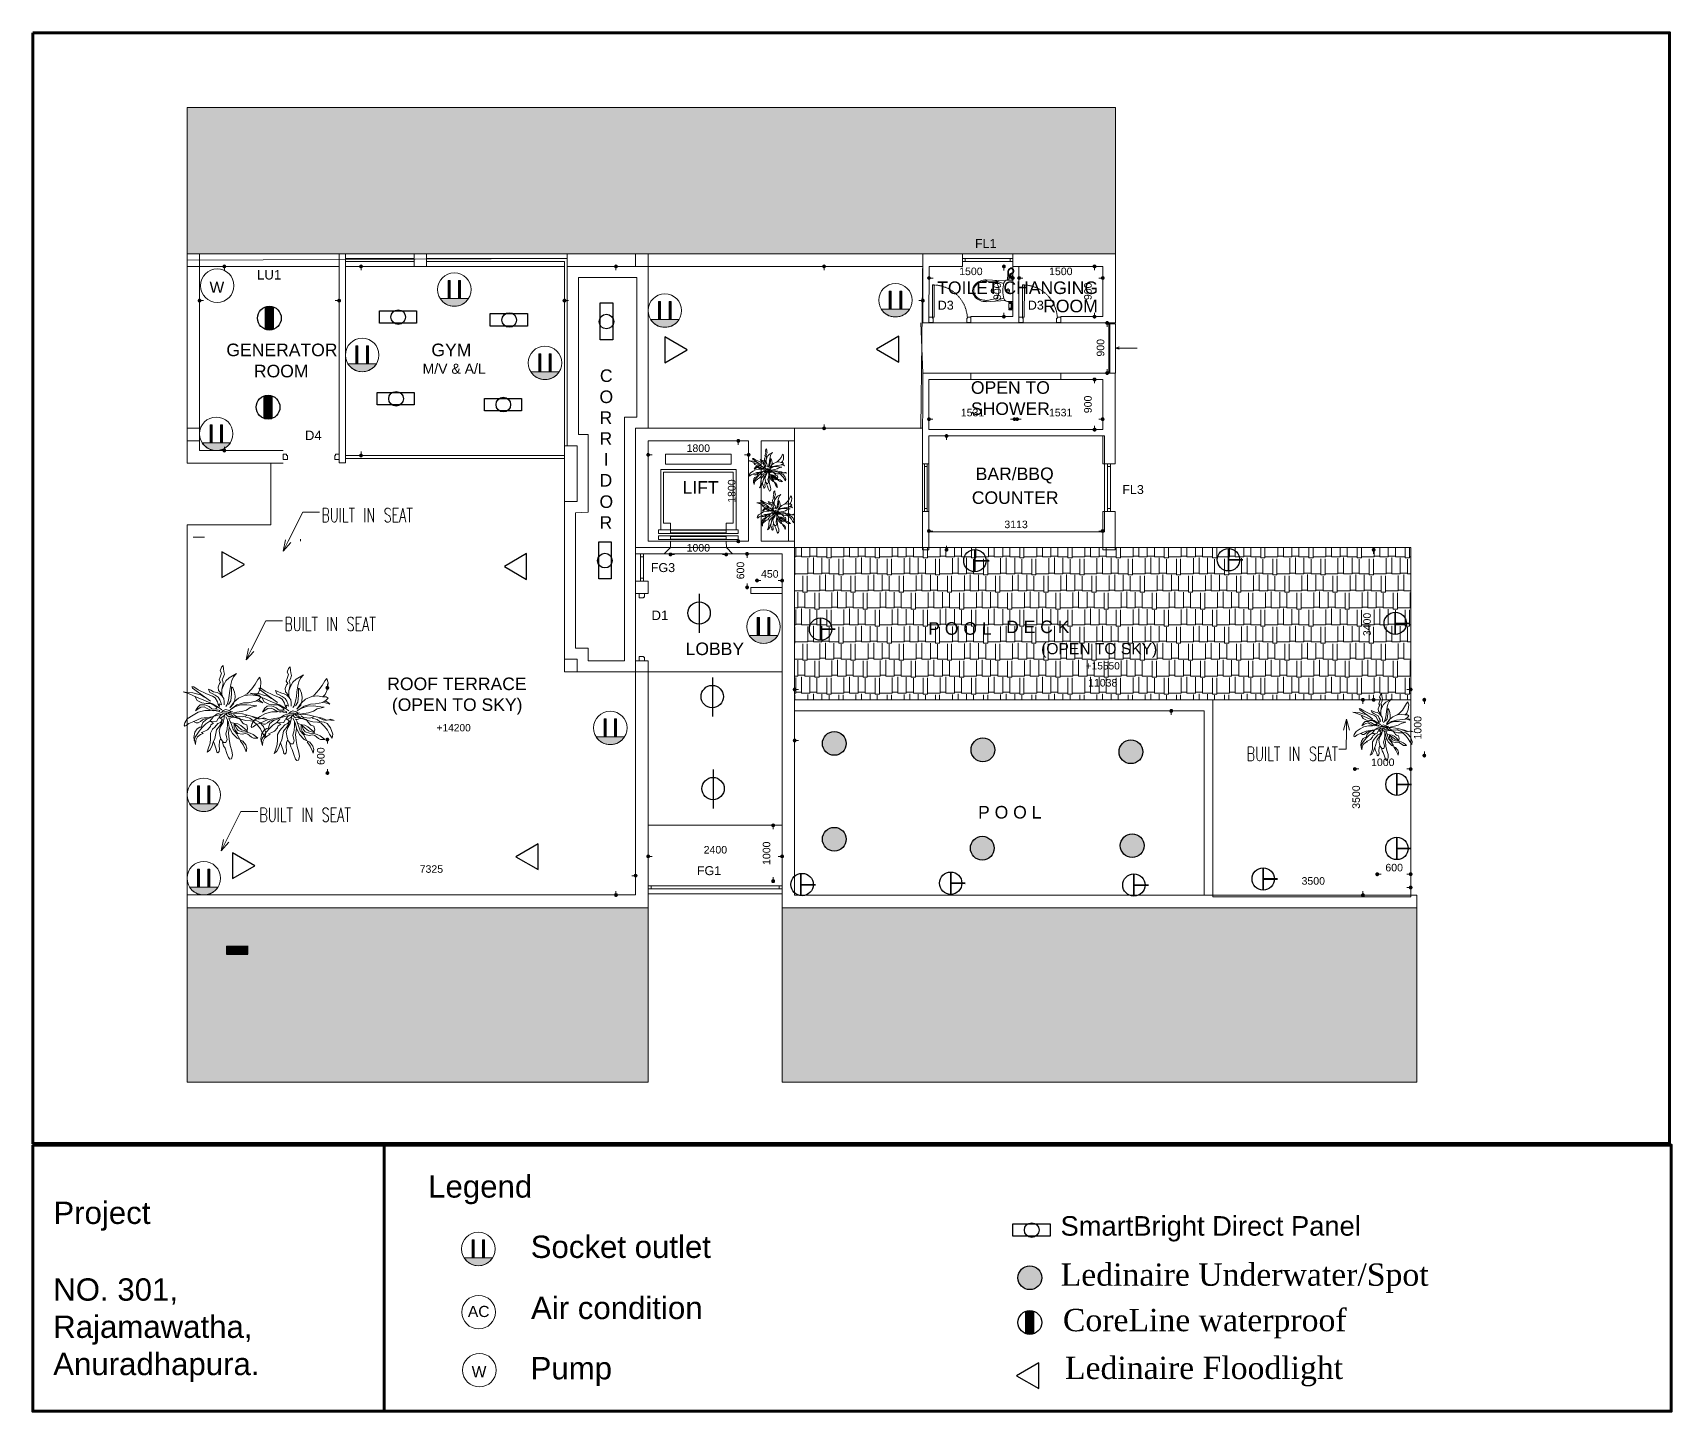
# Model space of a CAD drawing. Header units: millimetres. Extents: x 3717 to 33074, y -976 to 23714.
import ezdxf

# ---------------------------------------------------------------- set-up
doc = ezdxf.new("R2010")
doc.units = ezdxf.units.MM
doc.layers.add('A-ANNO-DIMS', color=7, linetype='Continuous', lineweight=9)
doc.layers.add('power', color=7, linetype='Continuous', lineweight=9)
for name, color, linetype in [('LINES', 7, 'Continuous'), ('PDF_0', 7, 'Continuous'), ('PDF_door', 7, 'Continuous'), ('PDF_DOORWINDOW', 7, 'Continuous'), ('PDF_du-core', 7, 'Continuous'), ('PDF_FITTING', 7, 'Continuous'), ('PDF_SERVICE-CORE-HATCH', 7, 'Continuous'), ('PDF_TEXT', 7, 'Continuous'), ('PDF_wall', 7, 'Continuous')]:
    doc.layers.add(name, color=color, linetype=linetype)
doc.styles.add('Arial', font='arial.ttf', dxfattribs={"height": 450})
doc.styles.add('PDF Arial', font='arial.ttf')
doc.styles.add('PDF SansSerif', font='sanss___.ttf')

msp = doc.modelspace()

# ---------------------------------------------------------------- texts
at = {"char_height": 400, "attachment_point": 1, "style": 'Arial'}
for s, width, insert in [('Project', 5701.07, (4086, 2778)), ('{\\H0.875x;SmartBright Direct Panel \\fTimes New Roman|b0|i0|c0|p18;\\H1.14286x;\\C250;\\c2039583; }', 9560.31, (22132, 2518)), ('{\\fTimes New Roman|b0|i0|c0|p18;Ledinaire Underwater/Spot\\fArial|b0|i0|c0|p34;\\H0.875x; \\fTimes New Roman|b0|i0|c0|p18;\\H1.14286x;\\C250;\\c2039583; }', 9560.31, (22134, 1671)), ('NO. 301,^JRajamawatha,^JAnuradhapura.', 5701.07, (4083, 1404)), ('{\\fTimes New Roman|b0|i0|c0|p18;\\C7;CoreLine waterproof\\fArial|b0|i0|c0|p34;\\H0.875x;\\C256; \\fTimes New Roman|b0|i0|c0|p18;\\H1.14286x;\\C250;\\c2039583; }', 9560.31, (22174, 857)), ('{\\fTimes New Roman|b0|i0|c0|p18;\\C7;Ledinaire Floodlight\\fArial|b0|i0|c0|p34;\\H0.875x;\\C256; \\fTimes New Roman|b0|i0|c0|p18;\\H1.14286x;\\C250;\\c2039583; }', 9560.31, (22211, 1))]:
    msp.add_mtext_dynamic_manual_height_columns(s, width=width, gutter_width=1, heights=[0], dxfattribs=dict(at, insert=insert))
at = {"layer": 'PDF_TEXT', "attachment_point": 7}
for s, insert, char_height, style in [('FL1', (20599, 19860), 160, 'PDF SansSerif'), ('LU1', (7734, 19292), 170, 'PDF SansSerif'), ('1500', (20316, 19371), 135, 'PDF SansSerif'), ('1500', (21927, 19371), 135, 'PDF SansSerif'), ('TOILET CHANGING', (19922, 19031), 224.99, 'PDF SansSerif'), ('D3', (19932, 18752), 160, 'PDF SansSerif'), ('D3', (21546, 18752), 160, 'PDF SansSerif'), ('ROOM', (21821, 18704), 225, 'PDF SansSerif'), ('GENERATOR', (7186, 17918), 225, 'PDF SansSerif'), ('GYM', (10859, 17918), 225, 'PDF SansSerif'), ('ROOM', (7679, 17539), 225, 'PDF SansSerif'), ('M/V & A/L', (10701, 17604), 180, 'PDF Arial'), ('C', (13878, 17456), 225, 'PDF SansSerif'), ('OPEN TO', (20526, 17244), 225, 'PDF SansSerif'), ('O', (13871, 17078), 225, 'PDF SansSerif'), ('SHOWER', (20526, 16865), 225, 'PDF SansSerif'), ('R', (13871, 16708), 225, 'PDF SansSerif'), ('1531', (20345, 16842), 135, 'PDF SansSerif'), ('1531', (21924, 16842), 135, 'PDF SansSerif'), ('D4', (8592, 16418), 170, 'PDF SansSerif'), ('R', (13871, 16335), 225, 'PDF SansSerif'), ('I', (13946, 15959), 225, 'PDF SansSerif'), ('1800', (15432, 16204), 135, 'PDF SansSerif'), ('BAR/BBQ', (20612, 15640), 225, 'PDF SansSerif'), ('D', (13873, 15585), 225, 'PDF SansSerif'), ('LIFT', (15359, 15458), 225, 'PDF SansSerif'), ('FL3', (23239, 15450), 160, 'PDF SansSerif'), ('O', (13871, 15200), 225, 'PDF SansSerif'), ('COUNTER', (20542, 15272), 225, 'PDF SansSerif'), ('R', (13871, 14830), 225, 'PDF SansSerif'), ('3113', (21125, 14839), 135, 'PDF SansSerif'), ('1000', (15432, 14419), 135, 'PDF SansSerif'), ('FG3', (14791, 14052), 160, 'PDF SansSerif'), ('450', (16765, 13952), 135, 'PDF SansSerif'), ('D1', (14802, 13194), 170, 'PDF SansSerif'), ('P O O L', (19761, 12928), 225, 'PDF SansSerif'), ('D E C K', (21156, 12958), 225, 'PDF SansSerif'), ('LOBBY', (15414, 12564), 225, 'PDF SansSerif'), ('(OPEN TO SKY)', (21784, 12523), 199.99, 'PDF SansSerif'), ('+15550', (22583, 12308), 130, 'PDF SansSerif'), ('ROOF TERRACE', (10068, 11937), 224.99, 'PDF SansSerif'), ('11038', (22625, 12002), 135, 'PDF SansSerif'), ('(OPEN TO SKY)', (10151, 11499), 224.99, 'PDF SansSerif'), ('+14200', (10953, 11200), 130, 'PDF SansSerif'), ('1000', (27696, 10578), 135, 'PDF SansSerif'), ('P O O L', (20654, 9637), 225, 'PDF SansSerif'), ('2400', (15738, 9011), 135, 'PDF SansSerif'), ('600', (27952, 8692), 135, 'PDF SansSerif'), ('7325', (10649, 8666), 135, 'PDF SansSerif'), ('FG1', (15616, 8624), 160, 'PDF SansSerif'), ('3500', (26450, 8453), 135, 'PDF SansSerif')]:
    msp.add_mtext(s, dxfattribs=dict(at, insert=insert, char_height=char_height, style=style))
at = {"layer": 'PDF_TEXT', "char_height": 135, "attachment_point": 7, "rotation": 90, "style": 'PDF SansSerif'}
for s, insert in [('900', (21067, 18926)), ('900', (22691, 18926)), ('900', (22917, 17914)), ('900', (22691, 16900)), ('1800', (16308, 15295)), ('600', (16466, 13925)), ('3400', (27692, 12906)), ('1000', (28600, 11056)), ('600', (8947, 10600)), ('3500', (27497, 9814)), ('1000', (16933, 8808))]:
    msp.add_mtext(s, dxfattribs=dict(at, insert=insert))
at = {"layer": 'power', "attachment_point": 1, "style": 'Arial'}
for s, width, insert, char_height in [('W', 765.23, (6884, 19256), 200), ('Legend{\\fTimes New Roman|b0|i0|c0|p18;\\C250;\\c2039583; }', 5701.07, (10801, 3250), 400), ('Socket outlet{\\fTimes New Roman|b0|i0|c0|p18;\\C250;\\c2039583; }', 5701.07, (12638, 2169), 400), ('AC', 765.23, (11513, 911), 200), ('Air condition{\\fTimes New Roman|b0|i0|c0|p18;\\C250;\\c2039583; }', 5701.07, (12644, 1075), 400), ('W', 765.23, (11581, -169), 200), ('Pump', 5701.07, (12636, -5), 400)]:
    msp.add_mtext_dynamic_manual_height_columns(s, width=width, gutter_width=1, heights=[0], dxfattribs=dict(at, insert=insert, char_height=char_height))

# ---------------------------------------------------------------- hatches: boundary and pattern name
h = msp.add_hatch()
h.set_pattern_fill('ANGLE', color=256)
h.set_pattern_definition([(0, (10112.6845, 44520.2884), (0, 6.985), [5.08, -1.905]), (90, (10112.6845, 44520.2884), (-6.985, 4e-16), [5.08, -1.905])])
h.paths.add_polyline_path([(8023, 18403), (8023, 18804), (7884, 18804), (7884, 18403)])
h = msp.add_hatch()
h.set_pattern_fill('ANGLE', color=256)
h.set_pattern_definition([(0, (9977.794, 44452.032), (0, 6.985), [5.08, -1.905]), (90, (9977.794, 44452.032), (-6.985, 4e-16), [5.08, -1.905])])
edge = h.paths.add_edge_path()
edge.add_arc((7956, 18603), 152, 63.8289, 89.1173)
edge.add_line((7958, 18755), (7954, 18755))
edge.add_arc((7956, 18603), 152, 90.8827, 118.1554)
edge.add_line((7884, 18737), (7884, 18470))
edge.add_arc((7953, 18460), 69.8, 171.7868, 366.229)
edge.add_line((8023, 18467), (8023, 18739))
edge = h.paths.add_edge_path(flags=17)
edge.add_line((7954, 18755), (7884, 18755))
edge.add_line((7884, 18755), (7884, 18737))
edge.add_arc((7956, 18603), 152, 90.8827, 118.1554, ccw=False)
edge = h.paths.add_edge_path(flags=17)
edge.add_line((8023, 18755), (7958, 18755))
edge.add_arc((7956, 18603), 152, 63.8289, 89.1173, ccw=False)
edge.add_line((8023, 18739), (8023, 18755))
edge = h.paths.add_edge_path(flags=17)
edge.add_line((7884, 18470), (7884, 18450))
edge.add_line((7884, 18450), (8023, 18450))
edge.add_line((8023, 18450), (8023, 18467))
edge.add_arc((7953, 18460), 69.8, -188.2132, 6.229, ccw=False)
h = msp.add_hatch()
h.set_pattern_fill('ANGLE', color=256)
h.set_pattern_definition([(0, (10088.843, 42924.676), (0, 6.985), [5.08, -1.905]), (90, (10088.843, 42924.676), (-6.985, 4e-16), [5.08, -1.905])])
h.paths.add_polyline_path([(7999, 16807), (7999, 17208), (7860, 17208), (7860, 16807)])
h = msp.add_hatch()
h.set_pattern_fill('ANGLE', color=256)
h.set_pattern_definition([(0, (9953.9526, 42856.42), (0, 6.985), [5.08, -1.905]), (90, (9953.9526, 42856.42), (-6.985, 4e-16), [5.08, -1.905])])
edge = h.paths.add_edge_path()
edge.add_arc((7932, 17008), 152, 63.8289, 89.1173)
edge.add_line((7934, 17159), (7930, 17159))
edge.add_arc((7932, 17008), 152, 90.8827, 118.1554)
edge.add_line((7860, 17141), (7860, 16874))
edge.add_arc((7930, 16864), 69.8, 171.7868, 366.229)
edge.add_line((7999, 16872), (7999, 17144))
edge = h.paths.add_edge_path(flags=17)
edge.add_line((7930, 17159), (7860, 17159))
edge.add_line((7860, 17159), (7860, 17141))
edge.add_arc((7932, 17008), 152, 90.8827, 118.1554, ccw=False)
edge = h.paths.add_edge_path(flags=17)
edge.add_line((7999, 17159), (7934, 17159))
edge.add_arc((7932, 17008), 152, 63.8289, 89.1173, ccw=False)
edge.add_line((7999, 17144), (7999, 17159))
edge = h.paths.add_edge_path(flags=17)
edge.add_line((7860, 16874), (7860, 16855))
edge.add_line((7860, 16855), (7999, 16855))
edge.add_line((7999, 16855), (7999, 16872))
edge.add_arc((7930, 16864), 69.8, -188.2132, 6.229, ccw=False)
h = msp.add_hatch()
h.set_pattern_fill('DASH', color=256)
h.set_pattern_definition([(0, (-3609.813, 10064.28), (3.175, 3.175), [3.175, -3.175])])
edge = h.paths.add_edge_path()
edge.add_arc((18078, 10985), 213, 0, 360)
h = msp.add_hatch()
h.set_pattern_fill('DASH', color=256)
h.set_pattern_definition([(0, (-946.5622, 9949.0766), (3.175, 3.175), [3.175, -3.175])])
edge = h.paths.add_edge_path()
edge.add_arc((20741, 10870), 213, 0, 360)
h = msp.add_hatch()
h.set_pattern_fill('DASH', color=256)
h.set_pattern_definition([(0, (1705.1522, 9914.5148), (3.175, 3.175), [3.175, -3.175])])
edge = h.paths.add_edge_path()
edge.add_arc((23393, 10836), 213, 0, 360)
h = msp.add_hatch()
h.set_pattern_fill('DASH', color=256)
h.set_pattern_definition([(0, (-3609.813, 8347.7614), (3.175, 3.175), [3.175, -3.175])])
edge = h.paths.add_edge_path()
edge.add_arc((18078, 9269), 213, 0, 360)
h = msp.add_hatch()
h.set_pattern_fill('DASH', color=256)
h.set_pattern_definition([(0, (-958.0984, 8186.478), (3.175, 3.175), [3.175, -3.175])])
edge = h.paths.add_edge_path()
edge.add_arc((20730, 9108), 213, 0, 360)
h = msp.add_hatch()
h.set_pattern_fill('DASH', color=256)
h.set_pattern_definition([(0, (1728.2053, 8232.558), (3.175, 3.175), [3.175, -3.175])])
edge = h.paths.add_edge_path()
edge.add_arc((23416, 9154), 213, 0, 360)
h = msp.add_hatch()
h.set_pattern_fill('DASH', color=256)
h.set_pattern_definition([(0, (-105.9982, 494.28), (3.175, 3.175), [3.175, -3.175])])
edge = h.paths.add_edge_path()
edge.add_arc((21582, 1415), 213, 0, 360)
h = msp.add_hatch()
h.set_pattern_fill('ANGLE', color=256)
h.set_pattern_definition([(0, (23603.714, 26463.159), (0, 6.985), [5.08, -1.905]), (90, (23603.714, 26463.159), (-6.985, 4e-16), [5.08, -1.905])])
edge = h.paths.add_edge_path()
edge.add_arc((21582, 614), 152, 63.8289, 89.1173)
edge.add_line((21584, 766), (21579, 766))
edge.add_arc((21582, 614), 152, 90.8827, 118.1554)
edge.add_line((21510, 748), (21510, 481))
edge.add_arc((21579, 471), 69.8, 171.7868, 366.229)
edge.add_line((21649, 478), (21649, 751))
edge = h.paths.add_edge_path(flags=17)
edge.add_line((21579, 766), (21510, 766))
edge.add_line((21510, 766), (21510, 748))
edge.add_arc((21582, 614), 152, 90.8827, 118.1554, ccw=False)
edge = h.paths.add_edge_path(flags=17)
edge.add_line((21649, 766), (21584, 766))
edge.add_arc((21582, 614), 152, 63.8289, 89.1173, ccw=False)
edge.add_line((21649, 751), (21649, 766))
edge = h.paths.add_edge_path(flags=17)
edge.add_line((21510, 481), (21510, 461))
edge.add_line((21510, 461), (21649, 461))
edge.add_line((21649, 461), (21649, 478))
edge.add_arc((21579, 471), 69.8, -188.2132, 6.229, ccw=False)
h = msp.add_hatch()
h.set_pattern_fill('ANGLE', color=256)
h.set_pattern_definition([(0, (23738.6044, 26531.415), (0, 6.985), [5.08, -1.905]), (90, (23738.6044, 26531.415), (-6.985, 4e-16), [5.08, -1.905])])
h.paths.add_polyline_path([(21649, 414), (21649, 815), (21510, 815), (21510, 414)])
at = {"layer": 'A-ANNO-DIMS'}
h = msp.add_hatch(dxfattribs=at)
h.set_pattern_fill('AR-B88', color=256)
h.paths.add_polyline_path([(14742, 8042), (6481, 8042), (6481, 4917), (14742, 4917)])
h.paths.add_polyline_path([(7190, 7208), (7190, 7353), (7206, 7362), (7206, 7353), (7562, 7353), (7570, 7353), (7570, 7208)], flags=16)
h.paths.add_polyline_path([(7554, 7353), (7567, 7359), (7567, 7214), (7567, 7209), (7554, 7206)], flags=16)
h.paths.add_polyline_path([(7408, 7208), (7408, 7252), (7400, 7252), (7400, 7208)], flags=16)
h.paths.add_polyline_path([(7351, 7208), (7351, 7353), (7343, 7353), (7343, 7208)], flags=16)
h.paths.add_polyline_path([(7375, 7259), (7372, 7258), (7369, 7257), (7375, 7259)], flags=0)
h.paths.add_polyline_path([(7367, 7252), (7378, 7252), (7378, 7254), (7367, 7353)], flags=0)
h.paths.add_polyline_path([(7383, 7240), (7382, 7244), (7378, 7245), (7378, 7245), (7383, 7226)], flags=0)
h.paths.add_polyline_path([(7383, 7295), (7398, 7285), (7398, 7287), (7383, 7310)], flags=0)
h.paths.add_polyline_path([(7383, 7333), (7383, 7318), (7398, 7307), (7398, 7309)], flags=0)
h.paths.add_polyline_path([(7383, 7356), (7383, 7336), (7398, 7325), (7398, 7343)], flags=16)
h.paths.add_polyline_path([(7398, 7277), (7383, 7266), (7383, 7269), (7398, 7279)], flags=0)
h.paths.add_polyline_path([(7359, 7251), (7353, 7252), (7353, 7252)], flags=0)
h.paths.add_polyline_path([(7383, 7287), (7398, 7298), (7398, 7296), (7383, 7272)], flags=0)
h.paths.add_polyline_path([(28518, 8042), (17144, 8042), (17144, 4917), (28518, 4917)])
h.paths.add_polyline_path([(6481, 22378), (23115, 22378), (23115, 19753), (6481, 19753)])
h.paths.add_polyline_path([(20539, 19771), (20997, 19771), (20997, 20107), (20539, 20107)], flags=24)
h = msp.add_hatch(dxfattribs=at)
h.set_pattern_fill('AR-RSHKE', color=256)
h.paths.add_polyline_path([(17367, 14493), (28406, 14493), (28406, 11767), (17367, 11767)])
at = {"layer": 'power'}
h = msp.add_hatch(dxfattribs=at)
h.set_pattern_fill('ANGLE', color=256)
h.set_pattern_definition([(0, (41029.852, 41131.385), (0, 6.985), [5.08, -1.905]), (90, (41029.852, 41131.385), (-6.985, 4e-16), [5.08, -1.905])])
h.paths.add_polyline_path([(11159, 19276), (11195, 19276), (11195, 18954), (11159, 18954)])
h.paths.add_polyline_path([(11381, 19276), (11345, 19276), (11345, 18954), (11381, 18954)])
h = msp.add_hatch(dxfattribs=at)
h.set_pattern_fill('ANGLE', color=256)
h.set_pattern_definition([(0, (48934.38, 40940.487), (0, 6.985), [5.08, -1.905]), (90, (48934.38, 40940.487), (-6.985, 4e-16), [5.08, -1.905])])
h.paths.add_polyline_path([(19063, 19085), (19099, 19085), (19099, 18763), (19063, 18763)])
h.paths.add_polyline_path([(19286, 19085), (19250, 19085), (19250, 18763), (19286, 18763)])
h = msp.add_hatch(dxfattribs=at)
h.set_pattern_fill('ANGLE', color=256)
h.set_pattern_definition([(0, (26939.587, 46210.171), (0, 6.985), [5.08, -1.905]), (90, (26939.587, 46210.171), (-6.985, 4e-16), [5.08, -1.905])])
edge = h.paths.add_edge_path()
edge.add_line((11016, 18954), (11524, 18954))
edge.add_arc((11270, 19114), 300, 212.0239, 327.9761, ccw=False)
h = msp.add_hatch(dxfattribs=at)
h.set_pattern_fill('ANGLE', color=256)
h.set_pattern_definition([(0, (44802.0966, 40756.126), (0, 6.985), [5.08, -1.905]), (90, (44802.0966, 40756.126), (-6.985, 4e-16), [5.08, -1.905])])
h.paths.add_polyline_path([(14931, 18900), (14967, 18900), (14967, 18579), (14931, 18579)])
h.paths.add_polyline_path([(15153, 18900), (15117, 18900), (15117, 18579), (15153, 18579)])
h = msp.add_hatch(dxfattribs=at)
h.set_pattern_fill('ANGLE', color=256)
h.set_pattern_definition([(0, (30711.8315, 45834.912), (0, 6.985), [5.08, -1.905]), (90, (30711.8315, 45834.912), (-6.985, 4e-16), [5.08, -1.905])])
edge = h.paths.add_edge_path()
edge.add_line((14788, 18579), (15297, 18579))
edge.add_arc((15042, 18738), 300, 212.0239, 327.9761, ccw=False)
h = msp.add_hatch(dxfattribs=at)
h.set_pattern_fill('ANGLE', color=256)
h.set_pattern_definition([(0, (34844.115, 46019.2735), (0, 6.985), [5.08, -1.905]), (90, (34844.115, 46019.2735), (-6.985, 4e-16), [5.08, -1.905])])
edge = h.paths.add_edge_path()
edge.add_line((18920, 18764), (19429, 18764))
edge.add_arc((19174, 18923), 300, 212.0239, 327.9761, ccw=False)
h = msp.add_hatch(dxfattribs=at)
h.set_pattern_fill('ANGLE', color=256)
h.set_pattern_definition([(0, (39378.506, 39959.884), (0, 6.985), [5.08, -1.905]), (90, (39378.506, 39959.884), (-6.985, 4e-16), [5.08, -1.905])])
h.paths.add_polyline_path([(9507, 18104), (9543, 18104), (9543, 17783), (9507, 17783)])
h.paths.add_polyline_path([(9730, 18104), (9694, 18104), (9694, 17783), (9730, 17783)])
h = msp.add_hatch(dxfattribs=at)
h.set_pattern_fill('ANGLE', color=256)
h.set_pattern_definition([(0, (42653.747, 39818.966), (0, 6.985), [5.08, -1.905]), (90, (42653.747, 39818.966), (-6.985, 4e-16), [5.08, -1.905])])
h.paths.add_polyline_path([(12783, 17963), (12819, 17963), (12819, 17642), (12783, 17642)])
h.paths.add_polyline_path([(13005, 17963), (12969, 17963), (12969, 17642), (13005, 17642)])
h = msp.add_hatch(dxfattribs=at)
h.set_pattern_fill('ANGLE', color=256)
h.set_pattern_definition([(0, (25288.241, 45038.6705), (0, 6.985), [5.08, -1.905]), (90, (25288.241, 45038.6705), (-6.985, 4e-16), [5.08, -1.905])])
edge = h.paths.add_edge_path()
edge.add_line((9364, 17783), (9873, 17783))
edge.add_arc((9619, 17942), 300, 212.0239, 327.9761, ccw=False)
h = msp.add_hatch(dxfattribs=at)
h.set_pattern_fill('ANGLE', color=256)
h.set_pattern_definition([(0, (28563.482, 44897.752), (0, 6.985), [5.08, -1.905]), (90, (28563.482, 44897.752), (-6.985, 4e-16), [5.08, -1.905])])
edge = h.paths.add_edge_path()
edge.add_line((12639, 17642), (13148, 17642))
edge.add_arc((12894, 17801), 300, 212.0239, 327.9761, ccw=False)
h = msp.add_hatch(dxfattribs=at)
h.set_pattern_fill('ANGLE', color=256)
h.set_pattern_definition([(0, (36763.9774, 38548.8256), (0, 6.985), [5.08, -1.905]), (90, (36763.9774, 38548.8256), (-6.985, 4e-16), [5.08, -1.905])])
h.paths.add_polyline_path([(6893, 16693), (6929, 16693), (6929, 16372), (6893, 16372)])
h.paths.add_polyline_path([(7115, 16693), (7079, 16693), (7079, 16372), (7115, 16372)])
h = msp.add_hatch(dxfattribs=at)
h.set_pattern_fill('ANGLE', color=256)
h.set_pattern_definition([(0, (22673.712, 43627.612), (0, 6.985), [5.08, -1.905]), (90, (22673.712, 43627.612), (-6.985, 4e-16), [5.08, -1.905])])
edge = h.paths.add_edge_path()
edge.add_line((6750, 16372), (7258, 16372))
edge.add_arc((7004, 16531), 300, 212.0239, 327.9761, ccw=False)
h = msp.add_hatch(dxfattribs=at)
h.set_pattern_fill('ANGLE', color=256)
h.set_pattern_definition([(0, (46570.182, 35094.254), (0, 6.985), [5.08, -1.905]), (90, (46570.182, 35094.254), (-6.985, 4e-16), [5.08, -1.905])])
h.paths.add_polyline_path([(16699, 13238), (16735, 13238), (16735, 12917), (16699, 12917)])
h.paths.add_polyline_path([(16921, 13238), (16885, 13238), (16885, 12917), (16921, 12917)])
h = msp.add_hatch(dxfattribs=at)
h.set_pattern_fill('ANGLE', color=256)
h.set_pattern_definition([(0, (32479.917, 40173.04), (0, 6.985), [5.08, -1.905]), (90, (32479.917, 40173.04), (-6.985, 4e-16), [5.08, -1.905])])
edge = h.paths.add_edge_path()
edge.add_line((16556, 12917), (17065, 12917))
edge.add_arc((16810, 13076), 300, 212.0239, 327.9761, ccw=False)
h = msp.add_hatch(dxfattribs=at)
h.set_pattern_fill('ANGLE', color=256)
h.set_pattern_definition([(0, (43823.897, 33280.728), (0, 6.985), [5.08, -1.905]), (90, (43823.897, 33280.728), (-6.985, 4e-16), [5.08, -1.905])])
h.paths.add_polyline_path([(13953, 11425), (13989, 11425), (13989, 11103), (13953, 11103)])
h.paths.add_polyline_path([(14175, 11425), (14139, 11425), (14139, 11103), (14175, 11103)])
h = msp.add_hatch(dxfattribs=at)
h.set_pattern_fill('ANGLE', color=256)
h.set_pattern_definition([(0, (29733.6316, 38359.5144), (0, 6.985), [5.08, -1.905]), (90, (29733.6316, 38359.5144), (-6.985, 4e-16), [5.08, -1.905])])
edge = h.paths.add_edge_path()
edge.add_line((13810, 11104), (14318, 11104))
edge.add_arc((14064, 11263), 300, 212.0239, 327.9761, ccw=False)
h = msp.add_hatch(dxfattribs=at)
h.set_pattern_fill('ANGLE', color=256)
h.set_pattern_definition([(0, (36540.9124, 32082.536), (0, 6.985), [5.08, -1.905]), (90, (36540.9124, 32082.536), (-6.985, 4e-16), [5.08, -1.905])])
h.paths.add_polyline_path([(6670, 10227), (6706, 10227), (6706, 9905), (6670, 9905)])
h.paths.add_polyline_path([(6892, 10227), (6856, 10227), (6856, 9905), (6892, 9905)])
h = msp.add_hatch(dxfattribs=at)
h.set_pattern_fill('ANGLE', color=256)
h.set_pattern_definition([(0, (22450.647, 37161.322), (0, 6.985), [5.08, -1.905]), (90, (22450.647, 37161.322), (-6.985, 4e-16), [5.08, -1.905])])
edge = h.paths.add_edge_path()
edge.add_line((6527, 9906), (7035, 9906))
edge.add_arc((6781, 10065), 300, 212.0239, 327.9761, ccw=False)
h = msp.add_hatch(dxfattribs=at)
h.set_pattern_fill('ANGLE', color=256)
h.set_pattern_definition([(0, (36540.9124, 30588.52), (0, 6.985), [5.08, -1.905]), (90, (36540.9124, 30588.52), (-6.985, 4e-16), [5.08, -1.905])])
h.paths.add_polyline_path([(6670, 8733), (6706, 8733), (6706, 8411), (6670, 8411)])
h.paths.add_polyline_path([(6892, 8733), (6856, 8733), (6856, 8411), (6892, 8411)])
h = msp.add_hatch(dxfattribs=at)
h.set_pattern_fill('ANGLE', color=256)
h.set_pattern_definition([(0, (22450.647, 35667.306), (0, 6.985), [5.08, -1.905]), (90, (22450.647, 35667.306), (-6.985, 4e-16), [5.08, -1.905])])
edge = h.paths.add_edge_path()
edge.add_line((6527, 8412), (7035, 8412))
edge.add_arc((6781, 8571), 300, 212.0239, 327.9761, ccw=False)
h = msp.add_hatch(dxfattribs=at)
h.set_pattern_fill('ANGLE', color=256)
h.set_pattern_definition([(0, (41459.786, 23948.2945), (0, 6.985), [5.08, -1.905]), (90, (41459.786, 23948.2945), (-6.985, 4e-16), [5.08, -1.905])])
h.paths.add_polyline_path([(11589, 2093), (11625, 2093), (11625, 1771), (11589, 1771)])
h.paths.add_polyline_path([(11811, 2093), (11775, 2093), (11775, 1771), (11811, 1771)])
h = msp.add_hatch(dxfattribs=at)
h.set_pattern_fill('ANGLE', color=256)
h.set_pattern_definition([(0, (27369.521, 29027.081), (0, 6.985), [5.08, -1.905]), (90, (27369.521, 29027.081), (-6.985, 4e-16), [5.08, -1.905])])
edge = h.paths.add_edge_path()
edge.add_line((11446, 1771), (11954, 1771))
edge.add_arc((11700, 1930), 300, 212.0239, 327.9761, ccw=False)

# ---------------------------------------------------------------- linework, layer by layer
for p, q in [((20597, 14058), (20597, 14458)), ((20597, 14458), (20597, 14058)), ((20597, 14058), (20597, 14458)), ((20597, 14458), (20597, 14258)), ((25140, 14075), (25140, 14475)), ((25140, 14475), (25140, 14075)), ((25140, 14075), (25140, 14475)), ((25140, 14475), (25140, 14275)), ((20597, 14258), (20597, 14058)), ((20597, 14258), (20765, 14258)), ((20597, 14258), (20597, 14258)), ((20597, 14258), (20597, 14258)), ((20597, 14258), (20597, 14257)), ((20855, 14258), (20605, 14258)), ((20605, 14257), (20855, 14256)), ((25140, 14275), (25140, 14075)), ((25140, 14275), (25308, 14275)), ((25140, 14275), (25140, 14275)), ((25140, 14275), (25140, 14275)), ((25140, 14275), (25140, 14274)), ((25399, 14275), (25149, 14275)), ((25149, 14274), (25399, 14273)), ((15659, 13664), (15659, 12964)), ((17832, 12832), (17832, 13232)), ((17832, 13232), (17832, 12832)), ((17832, 12832), (17832, 13232)), ((17832, 13232), (17832, 13032)), ((28129, 12936), (28129, 13336)), ((28129, 13336), (28129, 12936)), ((28129, 12936), (28129, 13336)), ((28129, 13336), (28129, 13136)), ((17832, 13032), (17832, 12832)), ((17832, 13032), (18000, 13032)), ((17832, 13032), (17832, 13032)), ((17832, 13032), (17832, 13032)), ((17832, 13032), (17832, 13031)), ((18091, 13032), (17841, 13032)), ((17841, 13031), (18091, 13030)), ((28129, 13136), (28129, 12936)), ((28129, 13136), (28297, 13136)), ((28129, 13136), (28129, 13136)), ((28129, 13136), (28129, 13136)), ((28129, 13136), (28129, 13135)), ((28388, 13136), (28138, 13136)), ((28138, 13135), (28387, 13134)), ((15893, 12167), (15893, 11467)), ((15909, 10519), (15909, 9819)), ((28159, 10052), (28159, 10452)), ((28159, 10452), (28159, 10052)), ((28159, 10052), (28159, 10452)), ((28159, 10452), (28159, 10252)), ((28159, 10252), (28159, 10052)), ((28159, 10252), (28327, 10252)), ((28159, 10252), (28159, 10252)), ((28159, 10252), (28159, 10252)), ((28159, 10252), (28159, 10251)), ((28418, 10252), (28168, 10252)), ((28168, 10251), (28418, 10250)), ((28158, 8904), (28158, 9304)), ((28158, 9304), (28158, 8904)), ((28158, 8904), (28158, 9304)), ((28158, 9304), (28158, 9104)), ((28158, 9104), (28158, 8904)), ((28158, 9104), (28325, 9104)), ((28158, 9104), (28158, 9104)), ((28158, 9104), (28158, 9104)), ((28158, 9104), (28158, 9103)), ((28416, 9104), (28166, 9104)), ((28166, 9103), (28416, 9102)), ((17480, 8254), (17480, 8654)), ((17480, 8654), (17480, 8254)), ((17480, 8254), (17480, 8654)), ((17480, 8654), (17480, 8454)), ((20164, 8281), (20164, 8681)), ((20164, 8681), (20164, 8281)), ((20164, 8281), (20164, 8681)), ((20164, 8681), (20164, 8481)), ((23446, 8249), (23446, 8649)), ((23446, 8649), (23446, 8249)), ((23446, 8249), (23446, 8649)), ((23446, 8649), (23446, 8449)), ((25763, 8357), (25763, 8757)), ((25763, 8757), (25763, 8357)), ((25763, 8357), (25763, 8757)), ((25763, 8757), (25763, 8557)), ((25763, 8557), (25763, 8357)), ((25763, 8557), (25930, 8557)), ((25763, 8557), (25763, 8557)), ((25763, 8557), (25763, 8557)), ((25763, 8557), (25763, 8556)), ((26021, 8557), (25771, 8557)), ((25771, 8556), (26021, 8555)), ((17480, 8454), (17480, 8254)), ((17480, 8454), (17648, 8454)), ((17480, 8454), (17480, 8454)), ((17480, 8454), (17480, 8454)), ((17480, 8454), (17480, 8453)), ((17739, 8454), (17489, 8454)), ((17489, 8453), (17739, 8452)), ((20164, 8481), (20164, 8281)), ((20164, 8481), (20332, 8481)), ((20164, 8481), (20164, 8481)), ((20164, 8481), (20164, 8481)), ((20164, 8481), (20164, 8480)), ((20423, 8481), (20173, 8481)), ((20173, 8480), (20422, 8479)), ((23446, 8449), (23446, 8249)), ((23446, 8449), (23614, 8449)), ((23446, 8449), (23446, 8448)), ((23446, 8448), (23446, 8448)), ((23446, 8448), (23446, 8447)), ((23705, 8448), (23455, 8448)), ((23455, 8447), (23705, 8446))]:
    msp.add_line(p, q)
at = {"lineweight": 60}
msp.add_line((10013, 3791), (10013, -976), dxfattribs=at)
for points in [[(3717, 23714), (33043, 23714), (33043, 3822), (3717, 3822)], [(3717, 3791), (33074, 3791), (33074, -976), (3717, -976)]]:
    msp.add_lwpolyline(points, close=True, dxfattribs=at)
for points in [[(7884, 18804), (8023, 18804), (8023, 18403), (7884, 18403)], [(14109, 18879), (14109, 18213), (13884, 18213), (13884, 18879)], [(9927, 18735), (10593, 18735), (10593, 18511), (9927, 18511)], [(11915, 18683), (12581, 18683), (12581, 18458), (11915, 18458)], [(15443, 18034), (15042, 18265), (15042, 17803)], [(18833, 18046), (19233, 17815), (19233, 18278)], [(7860, 17208), (7999, 17208), (7999, 16807), (7860, 16807)], [(9888, 17271), (10553, 17271), (10553, 17047), (9888, 17047)], [(11811, 17166), (12476, 17166), (12476, 16942), (11811, 16942)], [(7508, 14187), (7107, 14419), (7107, 13956)], [(12166, 14155), (12566, 13924), (12566, 14387)], [(14081, 14597), (14081, 13931), (13857, 13931), (13857, 14597)], [(12374, 8955), (12775, 8724), (12775, 9187)], [(7694, 8795), (7293, 9026), (7293, 8564)], [(21277, 2381), (21943, 2381), (21943, 2157), (21277, 2157)], [(21510, 815), (21649, 815), (21649, 414), (21510, 414)], [(21340, -340), (21741, -572), (21741, -109)]]:
    msp.add_lwpolyline(points, close=True)
for centre, radius in [((7956, 18603), 213), ((10265, 18621), 131), ((12253, 18569), 131), ((13995, 18541), 131), ((7932, 17008), 213), ((10226, 17158), 131), ((12148, 17053), 131), ((13968, 14259), 131), ((20597, 14258), 200), ((25140, 14275), 200), ((15656, 13321), 200), ((17832, 13032), 200), ((28129, 13136), 200), ((15891, 11824), 200), ((18078, 10985), 213), ((20741, 10870), 213), ((23393, 10836), 213), ((15906, 10176), 200), ((28159, 10252), 200), ((18078, 9269), 213), ((20730, 9108), 213), ((23416, 9154), 213), ((28158, 9104), 200), ((17501, 8458), 200), ((20164, 8481), 200), ((23446, 8449), 200), ((25763, 8557), 200), ((21615, 2268), 131), ((21582, 1415), 213), ((21582, 614), 213)]:
    msp.add_circle(centre, radius)
at = {"layer": 'A-ANNO-DIMS'}
for p, q in [((9319, 19753), (9204, 19753)), ((9204, 19753), (9204, 16008)), ((9319, 16008), (9319, 19753)), ((14742, 19753), (14742, 16630)), ((19663, 19753), (14742, 19753)), ((19631, 16628), (19663, 19753)), ((13292, 19668), (6481, 19642)), ((6481, 19642), (6481, 16005)), ((13292, 16317), (13292, 19668)), ((13492, 16516), (13492, 19331)), ((13492, 19331), (14405, 19331)), ((14405, 19331), (14542, 19331)), ((14542, 19331), (14542, 16830)), ((19663, 17616), (19631, 18516)), ((19663, 18516), (23014, 18516)), ((23014, 18516), (23014, 17616)), ((23014, 17616), (19663, 17616)), ((14542, 16830), (14317, 16830)), ((14317, 16830), (14317, 12467)), ((13668, 16516), (13492, 16516)), ((13668, 16350), (13668, 16516)), ((14742, 16630), (19631, 16628)), ((13469, 16317), (13292, 16317)), ((13469, 15318), (13469, 16317)), ((13668, 15129), (13668, 16350)), ((6481, 16005), (7980, 16005)), ((7980, 16005), (7980, 14903)), ((13243, 12268), (13243, 15318)), ((13243, 15318), (13469, 15318)), ((13443, 15116), (13668, 15129)), ((13443, 12693), (13443, 15116)), ((7980, 14903), (6481, 14903)), ((6481, 14903), (6481, 8271)), ((13668, 12693), (13443, 12693)), ((13668, 12467), (13668, 12693)), ((14317, 12467), (13668, 12467)), ((14517, 12268), (13243, 12268)), ((14517, 8271), (14517, 12268)), ((6481, 8271), (14517, 8271))]:
    msp.add_line(p, q, dxfattribs=at)
for points in [[(6481, 22378), (23115, 22378), (23115, 19753), (6481, 19753)], [(6481, 19753), (9204, 19753), (9204, 19530), (6481, 19530)], [(22998, 18501), (23115, 18501), (23115, 17616), (22998, 17616)], [(19774, 17505), (22887, 17505), (22887, 16605), (19774, 16605)], [(14517, 16630), (17367, 16630), (17367, 14493), (14517, 14493)], [(17367, 16630), (19660, 16630), (19660, 14493), (17367, 14493)], [(19774, 16493), (22918, 16493), (22918, 14773), (19774, 14773)], [(14742, 16405), (16542, 16405), (16542, 14605), (14742, 14605)], [(16768, 16405), (17256, 16405), (17256, 14605), (16768, 14605)], [(17367, 14493), (28406, 14493), (28406, 11767), (17367, 11767)], [(14517, 14379), (17144, 14379), (17144, 12268), (14517, 12268)], [(14742, 12268), (17144, 12268), (17144, 9518), (14742, 9518)], [(24861, 11767), (28406, 11767), (28406, 8240), (24861, 8240)], [(17367, 11567), (24705, 11567), (24705, 8268), (17367, 8268)], [(14742, 9518), (17144, 9518), (17144, 8291), (14742, 8291)], [(6481, 8042), (14742, 8042), (14742, 4917), (6481, 4917)], [(17144, 8042), (28518, 8042), (28518, 4917), (17144, 4917)]]:
    msp.add_lwpolyline(points, close=True, dxfattribs=at)
at = {"layer": 'LINES'}
for p, q in [((7190, 7353), (7562, 7353)), ((7190, 7353), (7190, 7208)), ((7195, 7356), (7195, 7342)), ((7197, 7208), (7197, 7353)), ((7206, 7208), (7206, 7353)), ((7214, 7208), (7214, 7353)), ((7222, 7208), (7222, 7353)), ((7230, 7208), (7230, 7353)), ((7238, 7208), (7238, 7353)), ((7246, 7208), (7246, 7353)), ((7254, 7208), (7254, 7353)), ((7262, 7208), (7262, 7353)), ((7270, 7208), (7270, 7353)), ((7278, 7208), (7278, 7353)), ((7286, 7208), (7286, 7353)), ((7295, 7208), (7295, 7353)), ((7303, 7208), (7303, 7353)), ((7311, 7208), (7311, 7353)), ((7319, 7208), (7319, 7353)), ((7326, 7353), (7381, 7353)), ((7327, 7208), (7327, 7353)), ((7335, 7208), (7335, 7353)), ((7343, 7208), (7343, 7353)), ((7351, 7208), (7351, 7353)), ((7359, 7208), (7359, 7353)), ((7367, 7208), (7367, 7353)), ((7375, 7208), (7375, 7353)), ((7383, 7356), (7383, 7342)), ((7384, 7208), (7384, 7353)), ((7392, 7208), (7392, 7353)), ((7398, 7354), (7398, 7354)), ((7398, 7351), (7398, 7353)), ((7398, 7350), (7398, 7351)), ((7398, 7347), (7398, 7350)), ((7398, 7346), (7398, 7347)), ((7398, 7344), (7398, 7346)), ((7398, 7343), (7398, 7343)), ((7398, 7340), (7398, 7342)), ((7398, 7339), (7398, 7339)), ((7400, 7208), (7400, 7353)), ((7408, 7208), (7408, 7353)), ((7416, 7208), (7416, 7353)), ((7424, 7208), (7424, 7353)), ((7432, 7208), (7432, 7353)), ((7440, 7208), (7440, 7353)), ((7448, 7208), (7448, 7353)), ((7456, 7208), (7456, 7353)), ((7465, 7208), (7465, 7353)), ((7473, 7208), (7473, 7353)), ((7481, 7208), (7481, 7353)), ((7489, 7208), (7489, 7353)), ((7497, 7208), (7497, 7353)), ((7505, 7208), (7505, 7353)), ((7513, 7208), (7513, 7353)), ((7521, 7208), (7521, 7353)), ((7529, 7208), (7529, 7353)), ((7537, 7208), (7537, 7353)), ((7546, 7208), (7546, 7353)), ((7554, 7208), (7554, 7353)), ((7562, 7208), (7562, 7353)), ((7562, 7353), (7572, 7353)), ((7567, 7359), (7567, 7214)), ((7567, 7356), (7567, 7342)), ((7570, 7208), (7570, 7353)), ((7190, 7208), (7572, 7208)), ((7195, 7339), (7195, 7336)), ((7195, 7333), (7195, 7318)), ((7195, 7315), (7195, 7313)), ((7195, 7310), (7195, 7295)), ((7195, 7292), (7195, 7289)), ((7195, 7287), (7195, 7272)), ((7195, 7269), (7195, 7266)), ((7195, 7263), (7195, 7249)), ((7195, 7246), (7195, 7243)), ((7195, 7240), (7195, 7226)), ((7195, 7223), (7195, 7220)), ((7195, 7217), (7195, 7209)), ((7353, 7252), (7356, 7253)), ((7353, 7252), (7356, 7251)), ((7356, 7253), (7357, 7253)), ((7356, 7251), (7357, 7251)), ((7357, 7254), (7359, 7254)), ((7357, 7251), (7359, 7250)), ((7360, 7254), (7360, 7255)), ((7360, 7250), (7360, 7250)), ((7361, 7255), (7363, 7255)), ((7361, 7250), (7363, 7249)), ((7363, 7255), (7364, 7256)), ((7363, 7249), (7364, 7249)), ((7364, 7256), (7366, 7256)), ((7364, 7249), (7366, 7248)), ((7367, 7257), (7367, 7257)), ((7367, 7248), (7367, 7248)), ((7368, 7257), (7370, 7258)), ((7368, 7248), (7370, 7247)), ((7370, 7258), (7371, 7258)), ((7370, 7247), (7371, 7247)), ((7371, 7258), (7373, 7259)), ((7371, 7247), (7373, 7246)), ((7374, 7259), (7374, 7259)), ((7374, 7246), (7374, 7246)), ((7375, 7259), (7378, 7260)), ((7375, 7246), (7378, 7245)), ((7378, 7260), (7378, 7259)), ((7378, 7258), (7378, 7258)), ((7378, 7257), (7378, 7255)), ((7378, 7255), (7378, 7254)), ((7378, 7254), (7378, 7252)), ((7380, 7252), (7378, 7252)), ((7378, 7251), (7378, 7252)), ((7378, 7250), (7378, 7251)), ((7378, 7247), (7378, 7250)), ((7378, 7246), (7378, 7247)), ((7378, 7245), (7378, 7246)), ((7381, 7252), (7380, 7252)), ((7384, 7252), (7381, 7252)), ((7383, 7339), (7383, 7336)), ((7383, 7333), (7383, 7318)), ((7383, 7315), (7383, 7313)), ((7383, 7310), (7383, 7295)), ((7383, 7292), (7383, 7289)), ((7383, 7287), (7383, 7272)), ((7383, 7269), (7383, 7266)), ((7383, 7263), (7383, 7249)), ((7383, 7246), (7383, 7243)), ((7383, 7240), (7383, 7226)), ((7383, 7223), (7383, 7220)), ((7383, 7217), (7383, 7209)), ((7384, 7252), (7384, 7252)), ((7387, 7252), (7385, 7252)), ((7388, 7252), (7388, 7252)), ((7391, 7252), (7389, 7252)), ((7392, 7252), (7391, 7252)), ((7395, 7252), (7392, 7252)), ((7396, 7252), (7395, 7252)), ((7398, 7252), (7396, 7252)), ((7398, 7336), (7398, 7339)), ((7398, 7335), (7398, 7336)), ((7398, 7333), (7398, 7335)), ((7398, 7332), (7398, 7332)), ((7398, 7329), (7398, 7331)), ((7398, 7328), (7398, 7328)), ((7398, 7325), (7398, 7327)), ((7398, 7324), (7398, 7325)), ((7398, 7321), (7398, 7324)), ((7398, 7321), (7398, 7321)), ((7398, 7318), (7398, 7320)), ((7398, 7317), (7398, 7317)), ((7398, 7314), (7398, 7316)), ((7398, 7313), (7398, 7314)), ((7398, 7310), (7398, 7313)), ((7398, 7309), (7398, 7310)), ((7398, 7307), (7398, 7309)), ((7398, 7306), (7398, 7306)), ((7398, 7303), (7398, 7305)), ((7398, 7302), (7398, 7303)), ((7398, 7299), (7398, 7302)), ((7398, 7298), (7398, 7299)), ((7398, 7296), (7398, 7298)), ((7398, 7295), (7398, 7295)), ((7398, 7292), (7398, 7294)), ((7398, 7288), (7398, 7291)), ((7398, 7291), (7398, 7291)), ((7398, 7287), (7398, 7288)), ((7398, 7285), (7398, 7287)), ((7398, 7284), (7398, 7284)), ((7398, 7281), (7398, 7283)), ((7398, 7280), (7398, 7280)), ((7398, 7277), (7398, 7279)), ((7398, 7276), (7398, 7277)), ((7398, 7273), (7398, 7276)), ((7398, 7272), (7398, 7273)), ((7398, 7270), (7398, 7272)), ((7398, 7269), (7398, 7269)), ((7398, 7266), (7398, 7268)), ((7398, 7265), (7398, 7266)), ((7398, 7262), (7398, 7265)), ((7398, 7261), (7398, 7262)), ((7398, 7259), (7398, 7261)), ((7398, 7258), (7398, 7258)), ((7398, 7255), (7398, 7257)), ((7398, 7254), (7398, 7254)), ((7398, 7252), (7398, 7253)), ((7567, 7339), (7567, 7336)), ((7567, 7333), (7567, 7318)), ((7567, 7315), (7567, 7313)), ((7567, 7310), (7567, 7295)), ((7567, 7292), (7567, 7289)), ((7567, 7287), (7567, 7272)), ((7567, 7269), (7567, 7266)), ((7567, 7263), (7567, 7249)), ((7567, 7246), (7567, 7243)), ((7567, 7240), (7567, 7226)), ((7567, 7223), (7567, 7220)), ((7567, 7217), (7567, 7209))]:
    msp.add_line(p, q, dxfattribs=at)
at = {"layer": 'PDF_0', "lineweight": 5}
for points in [[(7150, 19494), (7150, 19460)], [(9599, 19494), (9599, 19460)], [(14166, 19494), (14166, 19460)], [(17896, 19494), (17896, 19460)], [(21118, 19494), (21118, 19458)], [(22741, 19494), (22741, 19460)], [(19810, 19320), (19847, 19320)], [(21242, 19320), (21206, 19320)], [(21424, 19320), (21457, 19320)], [(22853, 19320), (22819, 19320)], [(6740, 18916), (6774, 18916)], [(9171, 18916), (9134, 18916)], [(13277, 18916), (13313, 18916)], [(19629, 18916), (19593, 18916)], [(21118, 18664), (21118, 18700)], [(22741, 18664), (22741, 18700)], [(22967, 18482), (22967, 18446)], [(23185, 18067), (23499, 18067), (23507, 18067)], [(22967, 17652), (22967, 17686)], [(22741, 17468), (22741, 17435)], [(19810, 16791), (19844, 16791)], [(21271, 16791), (21234, 16791)], [(21390, 16791), (21426, 16791)], [(22853, 16791), (22817, 16791)], [(17896, 16664), (17896, 16700)], [(20088, 16457), (20088, 16423)], [(22741, 16641), (22741, 16675)], [(7150, 16265), (7150, 16298)], [(9599, 16177), (9599, 16213)], [(14778, 16156), (14812, 16156)], [(16358, 16368), (16358, 16335)], [(16509, 16156), (16472, 16156)], [(19808, 14789), (19844, 14789)], [(22850, 14789), (22817, 14789)], [(8515, 14644), (8515, 14610)], [(16358, 14641), (16358, 14675)], [(20088, 14488), (20088, 14522)], [(27742, 14418), (27742, 14382)], [(15178, 14371), (15212, 14371)], [(16106, 14371), (16073, 14371)], [(16516, 14345), (16516, 14309)], [(16516, 13814), (16516, 13850)], [(16729, 13902), (16763, 13902)], [(17108, 13902), (17074, 13902)], [(8997, 12016), (8997, 12050)], [(17403, 11951), (17437, 11951)], [(27742, 11803), (27742, 11837)], [(28370, 11951), (28336, 11951)], [(24116, 11531), (24116, 11497)], [(27548, 11733), (27548, 11697)], [(28650, 11733), (28650, 11697)], [(8997, 11020), (8997, 10984)], [(17403, 11036), (17437, 11036)], [(28650, 10802), (28650, 10839)], [(8997, 10491), (8997, 10525)], [(27441, 10527), (27475, 10527)], [(28370, 10527), (28336, 10527)], [(16983, 9482), (16983, 9448)], [(14778, 8961), (14812, 8961)], [(17108, 8961), (17074, 8961)], [(14483, 8616), (14449, 8616)], [(16983, 8553), (16983, 8587)], [(27841, 8642), (27874, 8642)], [(28370, 8642), (28336, 8642)], [(14166, 8304), (14166, 8341)], [(27548, 8302), (27548, 8338)], [(28370, 8403), (28336, 8403)]]:
    msp.add_lwpolyline(points, dxfattribs=at)
at = {"layer": 'PDF_0', "lineweight": 20}
for points in [[(8294, 14607), (8556, 15129), (8857, 15129)], [(7630, 12659), (7892, 13181), (8193, 13181)], [(27255, 11222), (27252, 10885), (27120, 10885)], [(7184, 9243), (7446, 9765), (7747, 9765)]]:
    msp.add_lwpolyline(points, dxfattribs=at)
at = {"layer": 'PDF_0', "transparency": 33554559}
for points in [[(7150, 19530), (7119, 19546), (7114, 19530)], [(7114, 19530), (7119, 19512), (7150, 19530)], [(7132, 19559), (7150, 19530), (7119, 19546)], [(7119, 19512), (7150, 19530), (7132, 19499)], [(7150, 19564), (7132, 19559), (7150, 19530)], [(7150, 19530), (7132, 19499), (7150, 19494)], [(7150, 19530), (7166, 19559), (7150, 19564)], [(7179, 19546), (7150, 19530), (7166, 19559)], [(7184, 19530), (7179, 19546), (7150, 19530)], [(7150, 19494), (7166, 19499), (7150, 19530)], [(7166, 19499), (7150, 19530), (7179, 19512)], [(7150, 19530), (7179, 19512), (7184, 19530)], [(9599, 19530), (9568, 19546), (9562, 19530)], [(9562, 19530), (9568, 19512), (9599, 19530)], [(9581, 19559), (9599, 19530), (9568, 19546)], [(9568, 19512), (9599, 19530), (9581, 19499)], [(9599, 19564), (9581, 19559), (9599, 19530)], [(9599, 19530), (9581, 19499), (9599, 19494)], [(9599, 19530), (9617, 19559), (9599, 19564)], [(9630, 19546), (9599, 19530), (9617, 19559)], [(9632, 19530), (9630, 19546), (9599, 19530)], [(9599, 19494), (9617, 19499), (9599, 19530)], [(9617, 19499), (9599, 19530), (9630, 19512)], [(9599, 19530), (9630, 19512), (9632, 19530)], [(14166, 19530), (14135, 19546), (14133, 19530)], [(14133, 19530), (14135, 19512), (14166, 19530)], [(14148, 19559), (14166, 19530), (14135, 19546)], [(14135, 19512), (14166, 19530), (14148, 19499)], [(14166, 19564), (14148, 19559), (14166, 19530)], [(14166, 19530), (14148, 19499), (14166, 19494)], [(14166, 19530), (14185, 19559), (14166, 19564)], [(14197, 19546), (14166, 19530), (14185, 19559)], [(14203, 19530), (14197, 19546), (14166, 19530)], [(14166, 19494), (14185, 19499), (14166, 19530)], [(14185, 19499), (14166, 19530), (14197, 19512)], [(14166, 19530), (14197, 19512), (14203, 19530)], [(17896, 19530), (17865, 19546), (17860, 19530)], [(17860, 19530), (17865, 19512), (17896, 19530)], [(17878, 19559), (17896, 19530), (17865, 19546)], [(17865, 19512), (17896, 19530), (17878, 19499)], [(17896, 19564), (17878, 19559), (17896, 19530)], [(17896, 19530), (17878, 19499), (17896, 19494)], [(17896, 19530), (17912, 19559), (17896, 19564)], [(17925, 19546), (17896, 19530), (17912, 19559)], [(17930, 19530), (17925, 19546), (17896, 19530)], [(17896, 19494), (17912, 19499), (17896, 19530)], [(17912, 19499), (17896, 19530), (17925, 19512)], [(17896, 19530), (17925, 19512), (17930, 19530)], [(21118, 19528), (21087, 19546), (21081, 19528)], [(21081, 19528), (21087, 19512), (21118, 19528)], [(21100, 19559), (21118, 19528), (21087, 19546)], [(21087, 19512), (21118, 19528), (21100, 19499)], [(21118, 19564), (21100, 19559), (21118, 19528)], [(21118, 19528), (21100, 19499), (21118, 19494)], [(21118, 19528), (21136, 19559), (21118, 19564)], [(21149, 19546), (21118, 19528), (21136, 19559)], [(21151, 19528), (21149, 19546), (21118, 19528)], [(21118, 19494), (21136, 19499), (21118, 19528)], [(21136, 19499), (21118, 19528), (21149, 19512)], [(21118, 19528), (21149, 19512), (21151, 19528)], [(22741, 19530), (22710, 19546), (22705, 19530)], [(22705, 19530), (22710, 19512), (22741, 19530)], [(22723, 19559), (22741, 19530), (22710, 19546)], [(22710, 19512), (22741, 19530), (22723, 19499)], [(22741, 19564), (22723, 19559), (22741, 19530)], [(22741, 19530), (22723, 19499), (22741, 19494)], [(22741, 19530), (22760, 19559), (22741, 19564)], [(22773, 19546), (22741, 19530), (22760, 19559)], [(22775, 19530), (22773, 19546), (22741, 19530)], [(22741, 19494), (22760, 19499), (22741, 19530)], [(22760, 19499), (22741, 19530), (22773, 19512)], [(22741, 19530), (22773, 19512), (22775, 19530)], [(19777, 19320), (19746, 19338), (19740, 19320)], [(19740, 19320), (19746, 19305), (19777, 19320)], [(19759, 19351), (19777, 19320), (19746, 19338)], [(19746, 19305), (19777, 19320), (19759, 19292)], [(19777, 19357), (19759, 19351), (19777, 19320)], [(19777, 19320), (19759, 19292), (19777, 19286)], [(19777, 19320), (19792, 19351), (19777, 19357)], [(19805, 19338), (19777, 19320), (19792, 19351)], [(19810, 19320), (19805, 19338), (19777, 19320)], [(19777, 19286), (19792, 19292), (19777, 19320)], [(19792, 19292), (19777, 19320), (19805, 19305)], [(19777, 19320), (19805, 19305), (19810, 19320)], [(21276, 19320), (21245, 19338), (21242, 19320)], [(21242, 19320), (21245, 19305), (21276, 19320)], [(21258, 19351), (21276, 19320), (21245, 19338)], [(21245, 19305), (21276, 19320), (21258, 19292)], [(21276, 19357), (21258, 19351), (21276, 19320)], [(21276, 19320), (21258, 19292), (21276, 19286)], [(21276, 19320), (21294, 19351), (21276, 19357)], [(21307, 19338), (21276, 19320), (21294, 19351)], [(21312, 19320), (21307, 19338), (21276, 19320)], [(21276, 19286), (21294, 19292), (21276, 19320)], [(21294, 19292), (21276, 19320), (21307, 19305)], [(21276, 19320), (21307, 19305), (21312, 19320)], [(21387, 19320), (21359, 19338), (21354, 19320)], [(21354, 19320), (21359, 19305), (21387, 19320)], [(21372, 19351), (21387, 19320), (21359, 19338)], [(21359, 19305), (21387, 19320), (21372, 19292)], [(21387, 19357), (21372, 19351), (21387, 19320)], [(21387, 19320), (21372, 19292), (21387, 19286)], [(21387, 19320), (21406, 19351), (21387, 19357)], [(21419, 19338), (21387, 19320), (21406, 19351)], [(21424, 19320), (21419, 19338), (21387, 19320)], [(21387, 19286), (21406, 19292), (21387, 19320)], [(21406, 19292), (21387, 19320), (21419, 19305)], [(21387, 19320), (21419, 19305), (21424, 19320)], [(22889, 19320), (22858, 19338), (22853, 19320)], [(22853, 19320), (22858, 19305), (22889, 19320)], [(22871, 19351), (22889, 19320), (22858, 19338)], [(22858, 19305), (22889, 19320), (22871, 19292)], [(22889, 19357), (22871, 19351), (22889, 19320)], [(22889, 19320), (22871, 19292), (22889, 19286)], [(22889, 19320), (22905, 19351), (22889, 19357)], [(22918, 19338), (22889, 19320), (22905, 19351)], [(22923, 19320), (22918, 19338), (22889, 19320)], [(22889, 19286), (22905, 19292), (22889, 19320)], [(22905, 19292), (22889, 19320), (22918, 19305)], [(22889, 19320), (22918, 19305), (22923, 19320)], [(6704, 18916), (6676, 18934), (6670, 18916)], [(6670, 18916), (6676, 18897), (6704, 18916)], [(6688, 18947), (6704, 18916), (6676, 18934)], [(6676, 18897), (6704, 18916), (6688, 18884)], [(6704, 18952), (6688, 18947), (6704, 18916)], [(6704, 18916), (6688, 18884), (6704, 18882)], [(6704, 18916), (6722, 18947), (6704, 18952)], [(6735, 18934), (6704, 18916), (6722, 18947)], [(6740, 18916), (6735, 18934), (6704, 18916)], [(6704, 18882), (6722, 18884), (6704, 18916)], [(6722, 18884), (6704, 18916), (6735, 18897)], [(6704, 18916), (6735, 18897), (6740, 18916)], [(9204, 18916), (9176, 18934), (9171, 18916)], [(9171, 18916), (9176, 18897), (9204, 18916)], [(9189, 18947), (9204, 18916), (9176, 18934)], [(9176, 18897), (9204, 18916), (9189, 18884)], [(9204, 18952), (9189, 18947), (9204, 18916)], [(9204, 18916), (9189, 18884), (9204, 18882)], [(9204, 18916), (9223, 18947), (9204, 18952)], [(9236, 18934), (9204, 18916), (9223, 18947)], [(9241, 18916), (9236, 18934), (9204, 18916)], [(9204, 18882), (9223, 18884), (9204, 18916)], [(9223, 18884), (9204, 18916), (9236, 18897)], [(9204, 18916), (9236, 18897), (9241, 18916)], [(13243, 18916), (13212, 18934), (13207, 18916)], [(13207, 18916), (13212, 18897), (13243, 18916)], [(13225, 18947), (13243, 18916), (13212, 18934)], [(13212, 18897), (13243, 18916), (13225, 18884)], [(13243, 18952), (13225, 18947), (13243, 18916)], [(13243, 18916), (13225, 18884), (13243, 18882)], [(13243, 18916), (13261, 18947), (13243, 18952)], [(13274, 18934), (13243, 18916), (13261, 18947)], [(13277, 18916), (13274, 18934), (13243, 18916)], [(13243, 18882), (13261, 18884), (13243, 18916)], [(13261, 18884), (13243, 18916), (13274, 18897)], [(13243, 18916), (13274, 18897), (13277, 18916)], [(19663, 18916), (19634, 18934), (19629, 18916)], [(19629, 18916), (19634, 18897), (19663, 18916)], [(19647, 18947), (19663, 18916), (19634, 18934)], [(19634, 18897), (19663, 18916), (19647, 18884)], [(19663, 18952), (19647, 18947), (19663, 18916)], [(19663, 18916), (19647, 18884), (19663, 18882)], [(19663, 18916), (19681, 18947), (19663, 18952)], [(19694, 18934), (19663, 18916), (19681, 18947)], [(19699, 18916), (19694, 18934), (19663, 18916)], [(19663, 18882), (19681, 18884), (19663, 18916)], [(19681, 18884), (19663, 18916), (19694, 18897)], [(19663, 18916), (19694, 18897), (19699, 18916)], [(21118, 18630), (21087, 18646), (21081, 18630)], [(21081, 18630), (21087, 18612), (21118, 18630)], [(21100, 18659), (21118, 18630), (21087, 18646)], [(21087, 18612), (21118, 18630), (21100, 18599)], [(21118, 18664), (21100, 18659), (21118, 18630)], [(21118, 18630), (21100, 18599), (21118, 18594)], [(21118, 18630), (21136, 18659), (21118, 18664)], [(21149, 18646), (21118, 18630), (21136, 18659)], [(21151, 18630), (21149, 18646), (21118, 18630)], [(21118, 18594), (21136, 18599), (21118, 18630)], [(21136, 18599), (21118, 18630), (21149, 18612)], [(21118, 18630), (21149, 18612), (21151, 18630)], [(22741, 18630), (22710, 18646), (22705, 18630)], [(22705, 18630), (22710, 18612), (22741, 18630)], [(22723, 18659), (22741, 18630), (22710, 18646)], [(22710, 18612), (22741, 18630), (22723, 18599)], [(22741, 18664), (22723, 18659), (22741, 18630)], [(22741, 18630), (22723, 18599), (22741, 18594)], [(22741, 18630), (22760, 18659), (22741, 18664)], [(22773, 18646), (22741, 18630), (22760, 18659)], [(22775, 18630), (22773, 18646), (22741, 18630)], [(22741, 18594), (22760, 18599), (22741, 18630)], [(22760, 18599), (22741, 18630), (22773, 18612)], [(22741, 18630), (22773, 18612), (22775, 18630)], [(22967, 18516), (22936, 18534), (22931, 18516)], [(22931, 18516), (22936, 18501), (22967, 18516)], [(22949, 18547), (22967, 18516), (22936, 18534)], [(22936, 18501), (22967, 18516), (22949, 18488)], [(22967, 18552), (22949, 18547), (22967, 18516)], [(22967, 18516), (22949, 18488), (22967, 18482)], [(22967, 18516), (22985, 18547), (22967, 18552)], [(22998, 18534), (22967, 18516), (22985, 18547)], [(23001, 18516), (22998, 18534), (22967, 18516)], [(22967, 18482), (22985, 18488), (22967, 18516)], [(22985, 18488), (22967, 18516), (22998, 18501)], [(22967, 18516), (22998, 18501), (23001, 18516)], [(22967, 17616), (22936, 17634), (22931, 17616)], [(22931, 17616), (22936, 17601), (22967, 17616)], [(22949, 17647), (22967, 17616), (22936, 17634)], [(22936, 17601), (22967, 17616), (22949, 17588)], [(22967, 17652), (22949, 17647), (22967, 17616)], [(22967, 17616), (22949, 17588), (22967, 17582)], [(22967, 17616), (22985, 17647), (22967, 17652)], [(22998, 17634), (22967, 17616), (22985, 17647)], [(23001, 17616), (22998, 17634), (22967, 17616)], [(22967, 17582), (22985, 17588), (22967, 17616)], [(22985, 17588), (22967, 17616), (22998, 17601)], [(22967, 17616), (22998, 17601), (23001, 17616)], [(22741, 17505), (22710, 17523), (22705, 17505)], [(22705, 17505), (22710, 17486), (22741, 17505)], [(22723, 17536), (22741, 17505), (22710, 17523)], [(22710, 17486), (22741, 17505), (22723, 17473)], [(22741, 17538), (22723, 17536), (22741, 17505)], [(22741, 17505), (22723, 17473), (22741, 17468)], [(22741, 17505), (22760, 17536), (22741, 17538)], [(22773, 17523), (22741, 17505), (22760, 17536)], [(22775, 17505), (22773, 17523), (22741, 17505)], [(22741, 17468), (22760, 17473), (22741, 17505)], [(22760, 17473), (22741, 17505), (22773, 17486)], [(22741, 17505), (22773, 17486), (22775, 17505)], [(19774, 16791), (19743, 16809), (19740, 16791)], [(19740, 16791), (19743, 16776), (19774, 16791)], [(19756, 16822), (19774, 16791), (19743, 16809)], [(19743, 16776), (19774, 16791), (19756, 16763)], [(19774, 16828), (19756, 16822), (19774, 16791)], [(19774, 16791), (19756, 16763), (19774, 16758)], [(19774, 16791), (19792, 16822), (19774, 16828)], [(19805, 16809), (19774, 16791), (19792, 16822)], [(19810, 16791), (19805, 16809), (19774, 16791)], [(19774, 16758), (19792, 16763), (19774, 16791)], [(19792, 16763), (19774, 16791), (19805, 16776)], [(19774, 16791), (19805, 16776), (19810, 16791)], [(21304, 16791), (21276, 16809), (21271, 16791)], [(21271, 16791), (21276, 16776), (21304, 16791)], [(21289, 16822), (21304, 16791), (21276, 16809)], [(21276, 16776), (21304, 16791), (21289, 16763)], [(21304, 16828), (21289, 16822), (21304, 16791)], [(21304, 16791), (21289, 16763), (21304, 16758)], [(21304, 16791), (21323, 16822), (21304, 16828)], [(21336, 16809), (21304, 16791), (21323, 16822)], [(21341, 16791), (21336, 16809), (21304, 16791)], [(21304, 16758), (21323, 16763), (21304, 16791)], [(21323, 16763), (21304, 16791), (21336, 16776)], [(21304, 16791), (21336, 16776), (21341, 16791)], [(21356, 16791), (21325, 16809), (21320, 16791)], [(21320, 16791), (21325, 16776), (21356, 16791)], [(21338, 16822), (21356, 16791), (21325, 16809)], [(21325, 16776), (21356, 16791), (21338, 16763)], [(21356, 16828), (21338, 16822), (21356, 16791)], [(21356, 16791), (21338, 16763), (21356, 16758)], [(21356, 16791), (21372, 16822), (21356, 16828)], [(21385, 16809), (21356, 16791), (21372, 16822)], [(21390, 16791), (21385, 16809), (21356, 16791)], [(21356, 16758), (21372, 16763), (21356, 16791)], [(21372, 16763), (21356, 16791), (21385, 16776)], [(21356, 16791), (21385, 16776), (21390, 16791)], [(22887, 16791), (22856, 16809), (22853, 16791)], [(22853, 16791), (22856, 16776), (22887, 16791)], [(22868, 16822), (22887, 16791), (22856, 16809)], [(22856, 16776), (22887, 16791), (22868, 16763)], [(22887, 16828), (22868, 16822), (22887, 16791)], [(22887, 16791), (22868, 16763), (22887, 16758)], [(22887, 16791), (22905, 16822), (22887, 16828)], [(22918, 16809), (22887, 16791), (22905, 16822)], [(22920, 16791), (22918, 16809), (22887, 16791)], [(22887, 16758), (22905, 16763), (22887, 16791)], [(22905, 16763), (22887, 16791), (22918, 16776)], [(22887, 16791), (22918, 16776), (22920, 16791)], [(17896, 16630), (17865, 16646), (17860, 16630)], [(17860, 16630), (17865, 16612), (17896, 16630)], [(17878, 16659), (17896, 16630), (17865, 16646)], [(17865, 16612), (17896, 16630), (17878, 16599)], [(17896, 16664), (17878, 16659), (17896, 16630)], [(17896, 16630), (17878, 16599), (17896, 16594)], [(17896, 16630), (17912, 16659), (17896, 16664)], [(17925, 16646), (17896, 16630), (17912, 16659)], [(17930, 16630), (17925, 16646), (17896, 16630)], [(17896, 16594), (17912, 16599), (17896, 16630)], [(17912, 16599), (17896, 16630), (17925, 16612)], [(17896, 16630), (17925, 16612), (17930, 16630)], [(20088, 16493), (20059, 16509), (20054, 16493)], [(20054, 16493), (20059, 16475), (20088, 16493)], [(20072, 16522), (20088, 16493), (20059, 16509)], [(20059, 16475), (20088, 16493), (20072, 16462)], [(20088, 16527), (20072, 16522), (20088, 16493)], [(20088, 16493), (20072, 16462), (20088, 16457)], [(20088, 16493), (20106, 16522), (20088, 16527)], [(20119, 16509), (20088, 16493), (20106, 16522)], [(20124, 16493), (20119, 16509), (20088, 16493)], [(20088, 16457), (20106, 16462), (20088, 16493)], [(20106, 16462), (20088, 16493), (20119, 16475)], [(20088, 16493), (20119, 16475), (20124, 16493)], [(22741, 16605), (22710, 16623), (22705, 16605)], [(22705, 16605), (22710, 16586), (22741, 16605)], [(22723, 16636), (22741, 16605), (22710, 16623)], [(22710, 16586), (22741, 16605), (22723, 16573)], [(22741, 16641), (22723, 16636), (22741, 16605)], [(22741, 16605), (22723, 16573), (22741, 16571)], [(22741, 16605), (22760, 16636), (22741, 16641)], [(22773, 16623), (22741, 16605), (22760, 16636)], [(22775, 16605), (22773, 16623), (22741, 16605)], [(22741, 16571), (22760, 16573), (22741, 16605)], [(22760, 16573), (22741, 16605), (22773, 16586)], [(22741, 16605), (22773, 16586), (22775, 16605)], [(7150, 16228), (7119, 16247), (7114, 16228)], [(7114, 16228), (7119, 16213), (7150, 16228)], [(7132, 16260), (7150, 16228), (7119, 16247)], [(7119, 16213), (7150, 16228), (7132, 16200)], [(7150, 16265), (7132, 16260), (7150, 16228)], [(7150, 16228), (7132, 16200), (7150, 16195)], [(7150, 16228), (7166, 16260), (7150, 16265)], [(7179, 16247), (7150, 16228), (7166, 16260)], [(7184, 16228), (7179, 16247), (7150, 16228)], [(7150, 16195), (7166, 16200), (7150, 16228)], [(7166, 16200), (7150, 16228), (7179, 16213)], [(7150, 16228), (7179, 16213), (7184, 16228)], [(9599, 16143), (9568, 16158), (9562, 16143)], [(9581, 16171), (9599, 16143), (9568, 16158)], [(9599, 16177), (9581, 16171), (9599, 16143)], [(9599, 16143), (9617, 16171), (9599, 16177)], [(9630, 16158), (9599, 16143), (9617, 16171)], [(9632, 16143), (9630, 16158), (9599, 16143)], [(14742, 16156), (14714, 16171), (14708, 16156)], [(14708, 16156), (14714, 16138), (14742, 16156)], [(14724, 16184), (14742, 16156), (14714, 16171)], [(14714, 16138), (14742, 16156), (14724, 16125)], [(14742, 16190), (14724, 16184), (14742, 16156)], [(14742, 16156), (14724, 16125), (14742, 16119)], [(14742, 16156), (14760, 16184), (14742, 16190)], [(14773, 16171), (14742, 16156), (14760, 16184)], [(14778, 16156), (14773, 16171), (14742, 16156)], [(14742, 16119), (14760, 16125), (14742, 16156)], [(14760, 16125), (14742, 16156), (14773, 16138)], [(14742, 16156), (14773, 16138), (14778, 16156)], [(16358, 16405), (16327, 16423), (16324, 16405)], [(16324, 16405), (16327, 16387), (16358, 16405)], [(16340, 16436), (16358, 16405), (16327, 16423)], [(16327, 16387), (16358, 16405), (16340, 16374)], [(16358, 16439), (16340, 16436), (16358, 16405)], [(16358, 16405), (16340, 16374), (16358, 16368)], [(16358, 16405), (16376, 16436), (16358, 16439)], [(16389, 16423), (16358, 16405), (16376, 16436)], [(16394, 16405), (16389, 16423), (16358, 16405)], [(16358, 16368), (16376, 16374), (16358, 16405)], [(16376, 16374), (16358, 16405), (16389, 16387)], [(16358, 16405), (16389, 16387), (16394, 16405)], [(16542, 16156), (16514, 16171), (16509, 16156)], [(16509, 16156), (16514, 16138), (16542, 16156)], [(16524, 16184), (16542, 16156), (16514, 16171)], [(16514, 16138), (16542, 16156), (16524, 16125)], [(16542, 16190), (16524, 16184), (16542, 16156)], [(16542, 16156), (16524, 16125), (16542, 16119)], [(16542, 16156), (16560, 16184), (16542, 16190)], [(16573, 16171), (16542, 16156), (16560, 16184)], [(16579, 16156), (16573, 16171), (16542, 16156)], [(16542, 16119), (16560, 16125), (16542, 16156)], [(16560, 16125), (16542, 16156), (16573, 16138)], [(16542, 16156), (16573, 16138), (16579, 16156)], [(9562, 16143), (9568, 16125), (9599, 16143)], [(9568, 16125), (9599, 16143), (9581, 16112)], [(9599, 16143), (9581, 16112), (9599, 16106)], [(9599, 16106), (9617, 16112), (9599, 16143)], [(9617, 16112), (9599, 16143), (9630, 16125)], [(9599, 16143), (9630, 16125), (9632, 16143)], [(19774, 14789), (19743, 14807), (19738, 14789)], [(19738, 14789), (19743, 14773), (19774, 14789)], [(19756, 14820), (19774, 14789), (19743, 14807)], [(19743, 14773), (19774, 14789), (19756, 14760)], [(19774, 14825), (19756, 14820), (19774, 14789)], [(19774, 14789), (19756, 14760), (19774, 14755)], [(19774, 14789), (19790, 14820), (19774, 14825)], [(19803, 14807), (19774, 14789), (19790, 14820)], [(19808, 14789), (19803, 14807), (19774, 14789)], [(19774, 14755), (19790, 14760), (19774, 14789)], [(19790, 14760), (19774, 14789), (19803, 14773)], [(19774, 14789), (19803, 14773), (19808, 14789)], [(22887, 14789), (22856, 14807), (22850, 14789)], [(22850, 14789), (22856, 14773), (22887, 14789)], [(22868, 14820), (22887, 14789), (22856, 14807)], [(22856, 14773), (22887, 14789), (22868, 14760)], [(22887, 14825), (22868, 14820), (22887, 14789)], [(22887, 14789), (22868, 14760), (22887, 14755)], [(22887, 14789), (22905, 14820), (22887, 14825)], [(22918, 14807), (22887, 14789), (22905, 14820)], [(22920, 14789), (22918, 14807), (22887, 14789)], [(22887, 14755), (22905, 14760), (22887, 14789)], [(22905, 14760), (22887, 14789), (22918, 14773)], [(22887, 14789), (22918, 14773), (22920, 14789)], [(15142, 14371), (15113, 14387), (15108, 14371)], [(15123, 14400), (15142, 14371), (15113, 14387)], [(15142, 14405), (15123, 14400), (15142, 14371)], [(15142, 14371), (15160, 14400), (15142, 14405)], [(15173, 14387), (15142, 14371), (15160, 14400)], [(15178, 14371), (15173, 14387), (15142, 14371)], [(16143, 14371), (16112, 14387), (16106, 14371)], [(16125, 14400), (16143, 14371), (16112, 14387)], [(16143, 14405), (16125, 14400), (16143, 14371)], [(16143, 14371), (16161, 14400), (16143, 14405)], [(16171, 14387), (16143, 14371), (16161, 14400)], [(16177, 14371), (16171, 14387), (16143, 14371)], [(16358, 14605), (16327, 14623), (16324, 14605)], [(16324, 14605), (16327, 14587), (16358, 14605)], [(16340, 14636), (16358, 14605), (16327, 14623)], [(16327, 14587), (16358, 14605), (16340, 14574)], [(16358, 14641), (16340, 14636), (16358, 14605)], [(16358, 14605), (16340, 14574), (16358, 14571)], [(16358, 14605), (16376, 14636), (16358, 14641)], [(16389, 14623), (16358, 14605), (16376, 14636)], [(16394, 14605), (16389, 14623), (16358, 14605)], [(16358, 14571), (16376, 14574), (16358, 14605)], [(16376, 14574), (16358, 14605), (16389, 14587)], [(16358, 14605), (16389, 14587), (16394, 14605)], [(16516, 14379), (16485, 14397), (16480, 14379)], [(16498, 14410), (16516, 14379), (16485, 14397)], [(16516, 14415), (16498, 14410), (16516, 14379)], [(16516, 14379), (16532, 14410), (16516, 14415)], [(16545, 14397), (16516, 14379), (16532, 14410)], [(16550, 14379), (16545, 14397), (16516, 14379)], [(20088, 14452), (20059, 14470), (20054, 14452)], [(20054, 14452), (20059, 14436), (20088, 14452)], [(20072, 14483), (20088, 14452), (20059, 14470)], [(20059, 14436), (20088, 14452), (20072, 14423)], [(20088, 14488), (20072, 14483), (20088, 14452)], [(20088, 14452), (20072, 14423), (20088, 14418)], [(20088, 14452), (20106, 14483), (20088, 14488)], [(20119, 14470), (20088, 14452), (20106, 14483)], [(20124, 14452), (20119, 14470), (20088, 14452)], [(20088, 14418), (20106, 14423), (20088, 14452)], [(20106, 14423), (20088, 14452), (20119, 14436)], [(20088, 14452), (20119, 14436), (20124, 14452)], [(27742, 14452), (27711, 14470), (27706, 14452)], [(27706, 14452), (27711, 14436), (27742, 14452)], [(27724, 14483), (27742, 14452), (27711, 14470)], [(27711, 14436), (27742, 14452), (27724, 14423)], [(27742, 14488), (27724, 14483), (27742, 14452)], [(27742, 14452), (27724, 14423), (27742, 14418)], [(27742, 14452), (27760, 14483), (27742, 14488)], [(27773, 14470), (27742, 14452), (27760, 14483)], [(27776, 14452), (27773, 14470), (27742, 14452)], [(27742, 14418), (27760, 14423), (27742, 14452)], [(27760, 14423), (27742, 14452), (27773, 14436)], [(27742, 14452), (27773, 14436), (27776, 14452)], [(15108, 14371), (15113, 14353), (15142, 14371)], [(15113, 14353), (15142, 14371), (15123, 14340)], [(15142, 14371), (15123, 14340), (15142, 14335)], [(15142, 14335), (15160, 14340), (15142, 14371)], [(15160, 14340), (15142, 14371), (15173, 14353)], [(15142, 14371), (15173, 14353), (15178, 14371)], [(16106, 14371), (16112, 14353), (16143, 14371)], [(16112, 14353), (16143, 14371), (16125, 14340)], [(16143, 14371), (16125, 14340), (16143, 14335)], [(16143, 14335), (16161, 14340), (16143, 14371)], [(16161, 14340), (16143, 14371), (16171, 14353)], [(16143, 14371), (16171, 14353), (16177, 14371)], [(16480, 14379), (16485, 14363), (16516, 14379)], [(16485, 14363), (16516, 14379), (16498, 14351)], [(16516, 14379), (16498, 14351), (16516, 14345)], [(16516, 14345), (16532, 14351), (16516, 14379)], [(16532, 14351), (16516, 14379), (16545, 14363)], [(16516, 14379), (16545, 14363), (16550, 14379)], [(16516, 13780), (16485, 13798), (16480, 13780)], [(16498, 13811), (16516, 13780), (16485, 13798)], [(16516, 13814), (16498, 13811), (16516, 13780)], [(16516, 13780), (16532, 13811), (16516, 13814)], [(16545, 13798), (16516, 13780), (16532, 13811)], [(16550, 13780), (16545, 13798), (16516, 13780)], [(16693, 13902), (16662, 13920), (16659, 13902)], [(16659, 13902), (16662, 13884), (16693, 13902)], [(16675, 13933), (16693, 13902), (16662, 13920)], [(16662, 13884), (16693, 13902), (16675, 13871)], [(16693, 13938), (16675, 13933), (16693, 13902)], [(16693, 13902), (16675, 13871), (16693, 13868)], [(16693, 13902), (16711, 13933), (16693, 13938)], [(16724, 13920), (16693, 13902), (16711, 13933)], [(16729, 13902), (16724, 13920), (16693, 13902)], [(16693, 13868), (16711, 13871), (16693, 13902)], [(16711, 13871), (16693, 13902), (16724, 13884)], [(16693, 13902), (16724, 13884), (16729, 13902)], [(17144, 13902), (17113, 13920), (17108, 13902)], [(17108, 13902), (17113, 13884), (17144, 13902)], [(17126, 13933), (17144, 13902), (17113, 13920)], [(17113, 13884), (17144, 13902), (17126, 13871)], [(17144, 13938), (17126, 13933), (17144, 13902)], [(17144, 13902), (17126, 13871), (17144, 13868)], [(17144, 13902), (17160, 13933), (17144, 13938)], [(17173, 13920), (17144, 13902), (17160, 13933)], [(17178, 13902), (17173, 13920), (17144, 13902)], [(17144, 13868), (17160, 13871), (17144, 13902)], [(17160, 13871), (17144, 13902), (17173, 13884)], [(17144, 13902), (17173, 13884), (17178, 13902)], [(16480, 13780), (16485, 13762), (16516, 13780)], [(16485, 13762), (16516, 13780), (16498, 13749)], [(16516, 13780), (16498, 13749), (16516, 13744)], [(16516, 13744), (16532, 13749), (16516, 13780)], [(16532, 13749), (16516, 13780), (16545, 13762)], [(16516, 13780), (16545, 13762), (16550, 13780)], [(8997, 11980), (8966, 11998), (8961, 11980)], [(8961, 11980), (8966, 11962), (8997, 11980)], [(8979, 12011), (8997, 11980), (8966, 11998)], [(8966, 11962), (8997, 11980), (8979, 11949)], [(8997, 12016), (8979, 12011), (8997, 11980)], [(8997, 11980), (8979, 11949), (8997, 11946)], [(8997, 11980), (9013, 12011), (8997, 12016)], [(9025, 11998), (8997, 11980), (9013, 12011)], [(9031, 11980), (9025, 11998), (8997, 11980)], [(8997, 11946), (9013, 11949), (8997, 11980)], [(9013, 11949), (8997, 11980), (9025, 11962)], [(8997, 11980), (9025, 11962), (9031, 11980)], [(17367, 11951), (17339, 11969), (17333, 11951)], [(17333, 11951), (17339, 11933), (17367, 11951)], [(17352, 11982), (17367, 11951), (17339, 11969)], [(17339, 11933), (17367, 11951), (17352, 11920)], [(17367, 11988), (17352, 11982), (17367, 11951)], [(17367, 11951), (17352, 11920), (17367, 11918)], [(17367, 11951), (17385, 11982), (17367, 11988)], [(17398, 11969), (17367, 11951), (17385, 11982)], [(17403, 11951), (17398, 11969), (17367, 11951)], [(17367, 11918), (17385, 11920), (17367, 11951)], [(17385, 11920), (17367, 11951), (17398, 11933)], [(17367, 11951), (17398, 11933), (17403, 11951)], [(27548, 11767), (27519, 11785), (27514, 11767)], [(27514, 11767), (27519, 11749), (27548, 11767)], [(27532, 11798), (27548, 11767), (27519, 11785)], [(27519, 11749), (27548, 11767), (27532, 11736)], [(27548, 11801), (27532, 11798), (27548, 11767)], [(27548, 11767), (27532, 11736), (27548, 11733)], [(27548, 11767), (27566, 11798), (27548, 11801)], [(27579, 11785), (27548, 11767), (27566, 11798)], [(27584, 11767), (27579, 11785), (27548, 11767)], [(27548, 11733), (27566, 11736), (27548, 11767)], [(27566, 11736), (27548, 11767), (27579, 11749)], [(27548, 11767), (27579, 11749), (27584, 11767)], [(27742, 11767), (27711, 11785), (27706, 11767)], [(27706, 11767), (27711, 11749), (27742, 11767)], [(27724, 11798), (27742, 11767), (27711, 11785)], [(27711, 11749), (27742, 11767), (27724, 11736)], [(27742, 11803), (27724, 11798), (27742, 11767)], [(27742, 11767), (27724, 11736), (27742, 11733)], [(27742, 11767), (27760, 11798), (27742, 11803)], [(27773, 11785), (27742, 11767), (27760, 11798)], [(27776, 11767), (27773, 11785), (27742, 11767)], [(27742, 11733), (27760, 11736), (27742, 11767)], [(27760, 11736), (27742, 11767), (27773, 11749)], [(27742, 11767), (27773, 11749), (27776, 11767)], [(28406, 11951), (28375, 11969), (28370, 11951)], [(28370, 11951), (28375, 11933), (28406, 11951)], [(28388, 11982), (28406, 11951), (28375, 11969)], [(28375, 11933), (28406, 11951), (28388, 11920)], [(28406, 11988), (28388, 11982), (28406, 11951)], [(28406, 11951), (28388, 11920), (28406, 11918)], [(28406, 11951), (28422, 11982), (28406, 11988)], [(28435, 11969), (28406, 11951), (28422, 11982)], [(28440, 11951), (28435, 11969), (28406, 11951)], [(28406, 11918), (28422, 11920), (28406, 11951)], [(28422, 11920), (28406, 11951), (28435, 11933)], [(28406, 11951), (28435, 11933), (28440, 11951)], [(28650, 11767), (28619, 11785), (28614, 11767)], [(28614, 11767), (28619, 11749), (28650, 11767)], [(28632, 11798), (28650, 11767), (28619, 11785)], [(28619, 11749), (28650, 11767), (28632, 11736)], [(28650, 11803), (28632, 11798), (28650, 11767)], [(28650, 11767), (28632, 11736), (28650, 11733)], [(28650, 11767), (28668, 11798), (28650, 11803)], [(28679, 11785), (28650, 11767), (28668, 11798)], [(28684, 11767), (28679, 11785), (28650, 11767)], [(28650, 11733), (28668, 11736), (28650, 11767)], [(28668, 11736), (28650, 11767), (28679, 11749)], [(28650, 11767), (28679, 11749), (28684, 11767)], [(24116, 11567), (24085, 11586), (24082, 11567)], [(24082, 11567), (24085, 11549), (24116, 11567)], [(24098, 11599), (24116, 11567), (24085, 11586)], [(24085, 11549), (24116, 11567), (24098, 11536)], [(24116, 11601), (24098, 11599), (24116, 11567)], [(24116, 11567), (24098, 11536), (24116, 11531)], [(24116, 11567), (24134, 11599), (24116, 11601)], [(24147, 11586), (24116, 11567), (24134, 11599)], [(24152, 11567), (24147, 11586), (24116, 11567)], [(24116, 11531), (24134, 11536), (24116, 11567)], [(24134, 11536), (24116, 11567), (24147, 11549)], [(24116, 11567), (24147, 11549), (24152, 11567)], [(8997, 11054), (8966, 11072), (8961, 11054)], [(8961, 11054), (8966, 11038), (8997, 11054)], [(8979, 11085), (8997, 11054), (8966, 11072)], [(8966, 11038), (8997, 11054), (8979, 11025)], [(8997, 11090), (8979, 11085), (8997, 11054)], [(8997, 11054), (8979, 11025), (8997, 11020)], [(8997, 11054), (9013, 11085), (8997, 11090)], [(9025, 11072), (8997, 11054), (9013, 11085)], [(9031, 11054), (9025, 11072), (8997, 11054)], [(8997, 11020), (9013, 11025), (8997, 11054)], [(9013, 11025), (8997, 11054), (9025, 11038)], [(8997, 11054), (9025, 11038), (9031, 11054)], [(17367, 11036), (17339, 11054), (17333, 11036)], [(17333, 11036), (17339, 11020), (17367, 11036)], [(17352, 11067), (17367, 11036), (17339, 11054)], [(17339, 11020), (17367, 11036), (17352, 11007)], [(17367, 11072), (17352, 11067), (17367, 11036)], [(17367, 11036), (17352, 11007), (17367, 11002)], [(17367, 11036), (17385, 11067), (17367, 11072)], [(17398, 11054), (17367, 11036), (17385, 11067)], [(17403, 11036), (17398, 11054), (17367, 11036)], [(17367, 11002), (17385, 11007), (17367, 11036)], [(17385, 11007), (17367, 11036), (17398, 11020)], [(17367, 11036), (17398, 11020), (17403, 11036)], [(28650, 10769), (28619, 10784), (28614, 10769)], [(28614, 10769), (28619, 10750), (28650, 10769)], [(28632, 10797), (28650, 10769), (28619, 10784)], [(28619, 10750), (28650, 10769), (28632, 10737)], [(28650, 10802), (28632, 10797), (28650, 10769)], [(28650, 10769), (28632, 10737), (28650, 10732)], [(28650, 10769), (28668, 10797), (28650, 10802)], [(28679, 10784), (28650, 10769), (28668, 10797)], [(28684, 10769), (28679, 10784), (28650, 10769)], [(28650, 10732), (28668, 10737), (28650, 10769)], [(28668, 10737), (28650, 10769), (28679, 10750)], [(28650, 10769), (28679, 10750), (28684, 10769)], [(8997, 10455), (8966, 10473), (8961, 10455)], [(8961, 10455), (8966, 10436), (8997, 10455)], [(8979, 10486), (8997, 10455), (8966, 10473)], [(8966, 10436), (8997, 10455), (8979, 10424)], [(8997, 10491), (8979, 10486), (8997, 10455)], [(8997, 10455), (8979, 10424), (8997, 10421)], [(8997, 10455), (9013, 10486), (8997, 10491)], [(9025, 10473), (8997, 10455), (9013, 10486)], [(9031, 10455), (9025, 10473), (8997, 10455)], [(8997, 10421), (9013, 10424), (8997, 10455)], [(9013, 10424), (8997, 10455), (9025, 10436)], [(8997, 10455), (9025, 10436), (9031, 10455)], [(27405, 10527), (27374, 10545), (27371, 10527)], [(27371, 10527), (27374, 10509), (27405, 10527)], [(27387, 10556), (27405, 10527), (27374, 10545)], [(27374, 10509), (27405, 10527), (27387, 10496)], [(27405, 10561), (27387, 10556), (27405, 10527)], [(27405, 10527), (27387, 10496), (27405, 10491)], [(27405, 10527), (27423, 10556), (27405, 10561)], [(27436, 10545), (27405, 10527), (27423, 10556)], [(27441, 10527), (27436, 10545), (27405, 10527)], [(27405, 10491), (27423, 10496), (27405, 10527)], [(27423, 10496), (27405, 10527), (27436, 10509)], [(27405, 10527), (27436, 10509), (27441, 10527)], [(28406, 10527), (28375, 10545), (28370, 10527)], [(28370, 10527), (28375, 10509), (28406, 10527)], [(28388, 10556), (28406, 10527), (28375, 10545)], [(28375, 10509), (28406, 10527), (28388, 10496)], [(28406, 10561), (28388, 10556), (28406, 10527)], [(28406, 10527), (28388, 10496), (28406, 10491)], [(28406, 10527), (28422, 10556), (28406, 10561)], [(28435, 10545), (28406, 10527), (28422, 10556)], [(28440, 10527), (28435, 10545), (28406, 10527)], [(28406, 10491), (28422, 10496), (28406, 10527)], [(28422, 10496), (28406, 10527), (28435, 10509)], [(28406, 10527), (28435, 10509), (28440, 10527)], [(16983, 9518), (16952, 9534), (16947, 9518)], [(16947, 9518), (16952, 9500), (16983, 9518)], [(16965, 9547), (16983, 9518), (16952, 9534)], [(16952, 9500), (16983, 9518), (16965, 9487)], [(16983, 9552), (16965, 9547), (16983, 9518)], [(16983, 9518), (16965, 9487), (16983, 9482)], [(16983, 9518), (17001, 9547), (16983, 9552)], [(17014, 9534), (16983, 9518), (17001, 9547)], [(17017, 9518), (17014, 9534), (16983, 9518)], [(16983, 9482), (17001, 9487), (16983, 9518)], [(17001, 9487), (16983, 9518), (17014, 9500)], [(16983, 9518), (17014, 9500), (17017, 9518)], [(14742, 8961), (14714, 8979), (14708, 8961)], [(14708, 8961), (14714, 8942), (14742, 8961)], [(14724, 8992), (14742, 8961), (14714, 8979)], [(14714, 8942), (14742, 8961), (14724, 8932)], [(14742, 8997), (14724, 8992), (14742, 8961)], [(14742, 8961), (14724, 8932), (14742, 8927)], [(14742, 8961), (14760, 8992), (14742, 8997)], [(14773, 8979), (14742, 8961), (14760, 8992)], [(14778, 8961), (14773, 8979), (14742, 8961)], [(14742, 8927), (14760, 8932), (14742, 8961)], [(14760, 8932), (14742, 8961), (14773, 8942)], [(14742, 8961), (14773, 8942), (14778, 8961)], [(17144, 8961), (17113, 8979), (17108, 8961)], [(17108, 8961), (17113, 8942), (17144, 8961)], [(17126, 8992), (17144, 8961), (17113, 8979)], [(17113, 8942), (17144, 8961), (17126, 8932)], [(17144, 8997), (17126, 8992), (17144, 8961)], [(17144, 8961), (17126, 8932), (17144, 8927)], [(17144, 8961), (17160, 8992), (17144, 8997)], [(17173, 8979), (17144, 8961), (17160, 8992)], [(17178, 8961), (17173, 8979), (17144, 8961)], [(17144, 8927), (17160, 8932), (17144, 8961)], [(17160, 8932), (17144, 8961), (17173, 8942)], [(17144, 8961), (17173, 8942), (17178, 8961)], [(14517, 8616), (14488, 8634), (14483, 8616)], [(14483, 8616), (14488, 8600), (14517, 8616)], [(14501, 8647), (14517, 8616), (14488, 8634)], [(14488, 8600), (14517, 8616), (14501, 8587)], [(14517, 8652), (14501, 8647), (14517, 8616)], [(14517, 8616), (14501, 8587), (14517, 8582)], [(14517, 8616), (14535, 8647), (14517, 8652)], [(14548, 8634), (14517, 8616), (14535, 8647)], [(14553, 8616), (14548, 8634), (14517, 8616)], [(14517, 8582), (14535, 8587), (14517, 8616)], [(14535, 8587), (14517, 8616), (14548, 8600)], [(14517, 8616), (14548, 8600), (14553, 8616)], [(16983, 8517), (16952, 8535), (16947, 8517)], [(16947, 8517), (16952, 8499), (16983, 8517)], [(16965, 8548), (16983, 8517), (16952, 8535)], [(16952, 8499), (16983, 8517), (16965, 8486)], [(16983, 8553), (16965, 8548), (16983, 8517)], [(16983, 8517), (16965, 8486), (16983, 8483)], [(16983, 8517), (17001, 8548), (16983, 8553)], [(17014, 8535), (16983, 8517), (17001, 8548)], [(17017, 8517), (17014, 8535), (16983, 8517)], [(16983, 8483), (17001, 8486), (16983, 8517)], [(17001, 8486), (16983, 8517), (17014, 8499)], [(16983, 8517), (17014, 8499), (17017, 8517)], [(27804, 8642), (27776, 8660), (27771, 8642)], [(27771, 8642), (27776, 8623), (27804, 8642)], [(27789, 8673), (27804, 8642), (27776, 8660)], [(27776, 8623), (27804, 8642), (27789, 8610)], [(27804, 8675), (27789, 8673), (27804, 8642)], [(27804, 8642), (27789, 8610), (27804, 8605)], [(27804, 8642), (27823, 8673), (27804, 8675)], [(27836, 8660), (27804, 8642), (27823, 8673)], [(27841, 8642), (27836, 8660), (27804, 8642)], [(27804, 8605), (27823, 8610), (27804, 8642)], [(27823, 8610), (27804, 8642), (27836, 8623)], [(27804, 8642), (27836, 8623), (27841, 8642)], [(28406, 8642), (28375, 8660), (28370, 8642)], [(28370, 8642), (28375, 8623), (28406, 8642)], [(28388, 8673), (28406, 8642), (28375, 8660)], [(28375, 8623), (28406, 8642), (28388, 8610)], [(28406, 8675), (28388, 8673), (28406, 8642)], [(28406, 8642), (28388, 8610), (28406, 8605)], [(28406, 8642), (28422, 8673), (28406, 8675)], [(28435, 8660), (28406, 8642), (28422, 8673)], [(28440, 8642), (28435, 8660), (28406, 8642)], [(28406, 8605), (28422, 8610), (28406, 8642)], [(28422, 8610), (28406, 8642), (28435, 8623)], [(28406, 8642), (28435, 8623), (28440, 8642)], [(14166, 8271), (14135, 8289), (14133, 8271)], [(14133, 8271), (14135, 8253), (14166, 8271)], [(14148, 8302), (14166, 8271), (14135, 8289)], [(14135, 8253), (14166, 8271), (14148, 8240)], [(14166, 8304), (14148, 8302), (14166, 8271)], [(14166, 8271), (14148, 8240), (14166, 8234)], [(14166, 8271), (14185, 8302), (14166, 8304)], [(14197, 8289), (14166, 8271), (14185, 8302)], [(14203, 8271), (14197, 8289), (14166, 8271)], [(14166, 8234), (14185, 8240), (14166, 8271)], [(14185, 8240), (14166, 8271), (14197, 8253)], [(14166, 8271), (14197, 8253), (14203, 8271)], [(27548, 8268), (27519, 8286), (27514, 8268)], [(27514, 8268), (27519, 8250), (27548, 8268)], [(27532, 8297), (27548, 8268), (27519, 8286)], [(27519, 8250), (27548, 8268), (27532, 8237)], [(27548, 8302), (27532, 8297), (27548, 8268)], [(27548, 8268), (27532, 8237), (27548, 8232)], [(27548, 8268), (27566, 8297), (27548, 8302)], [(27579, 8286), (27548, 8268), (27566, 8297)], [(27584, 8268), (27579, 8286), (27548, 8268)], [(27548, 8232), (27566, 8237), (27548, 8268)], [(27566, 8237), (27548, 8268), (27579, 8250)], [(27548, 8268), (27579, 8250), (27584, 8268)], [(28406, 8403), (28375, 8421), (28370, 8403)], [(28370, 8403), (28375, 8387), (28406, 8403)], [(28388, 8434), (28406, 8403), (28375, 8421)], [(28375, 8387), (28406, 8403), (28388, 8374)], [(28406, 8439), (28388, 8434), (28406, 8403)], [(28406, 8403), (28388, 8374), (28406, 8369)], [(28406, 8403), (28422, 8434), (28406, 8439)], [(28435, 8421), (28406, 8403), (28422, 8434)], [(28440, 8403), (28435, 8421), (28406, 8403)], [(28406, 8369), (28422, 8374), (28406, 8403)], [(28422, 8374), (28406, 8403), (28435, 8387)], [(28406, 8403), (28435, 8387), (28440, 8403)]]:
    msp.add_solid(points, dxfattribs=at)
at = {"layer": 'PDF_door', "lineweight": 9}
for points in [[(14605, 13891), (14607, 14379)], [(14657, 14379), (14657, 13891)], [(14742, 8432), (17144, 8432)], [(14742, 8382), (17144, 8382)]]:
    msp.add_lwpolyline(points, dxfattribs=at)
at = {"layer": 'PDF_DOORWINDOW', "lineweight": 5}
for points in [[(19870, 19198), (19870, 18622), (19836, 18622), (19839, 19198)], [(21483, 19198), (21481, 18622), (21450, 18622), (21450, 19198)], [(19839, 18622), (19774, 18622), (19774, 18524), (19849, 18524), (19849, 18599), (19839, 18599)], [(20464, 18622), (20526, 18622), (20526, 18524), (20451, 18524), (20451, 18599), (20464, 18599)], [(21450, 18622), (21387, 18622), (21387, 18524), (21463, 18524), (21463, 18599), (21450, 18599)], [(22075, 18622), (22137, 18622), (22137, 18524), (22062, 18524), (22062, 18599), (22075, 18599)], [(8266, 16166), (8203, 16166), (8203, 16068), (8278, 16068), (8278, 16143), (8266, 16143)], [(9140, 16166), (9204, 16166), (9204, 16068), (9129, 16068), (9129, 16143), (9140, 16143)], [(14680, 13606), (14680, 13668), (14581, 13668), (14581, 13593), (14657, 13593), (14657, 13606)], [(14680, 12530), (14680, 12467), (14581, 12467), (14581, 12543), (14657, 12543), (14657, 12530)]]:
    msp.add_lwpolyline(points, close=True, dxfattribs=at)
for points in [[(19839, 19198), (19852, 19198)], [(19857, 19196), (19870, 19196)], [(19878, 19196), (19888, 19196)], [(19896, 19196), (19909, 19193)], [(19914, 19193), (19917, 19193), (19927, 19191)], [(19932, 19191), (19945, 19188)], [(19950, 19188), (19963, 19185)], [(19969, 19183), (19982, 19180)], [(19987, 19180), (19992, 19180), (20000, 19178)], [(20005, 19175), (20018, 19172)], [(20023, 19170), (20036, 19165)], [(20041, 19165), (20054, 19159)], [(20059, 19157), (20067, 19157), (20072, 19154)], [(20078, 19152), (20088, 19146)], [(20093, 19144), (20106, 19139)], [(20111, 19136), (20122, 19131)], [(20127, 19128), (20137, 19123), (20140, 19123)], [(20145, 19118), (20155, 19113)], [(20161, 19108), (20171, 19102)], [(20176, 19100), (20187, 19092)], [(20192, 19089), (20202, 19082)], [(21450, 19198), (21465, 19198)], [(21470, 19196), (21483, 19196)], [(21489, 19196), (21502, 19196)], [(21507, 19196), (21520, 19193)], [(21527, 19193), (21538, 19191)], [(21546, 19191), (21559, 19188)], [(21564, 19188), (21577, 19185)], [(21582, 19183), (21595, 19180)], [(21600, 19180), (21605, 19180), (21613, 19178)], [(21618, 19175), (21631, 19172)], [(21636, 19170), (21649, 19165)], [(21655, 19165), (21665, 19159)], [(21673, 19157), (21678, 19157), (21683, 19154)], [(21688, 19152), (21701, 19146)], [(21706, 19144), (21717, 19139)], [(21725, 19136), (21735, 19131)], [(21740, 19128), (21751, 19123)], [(21756, 19118), (21769, 19113)], [(21774, 19108), (21784, 19102)], [(21789, 19100), (21800, 19092)], [(21805, 19089), (21815, 19082)], [(20207, 19079), (20218, 19071)], [(20223, 19066), (20231, 19058)], [(20236, 19056), (20246, 19048)], [(20251, 19043), (20262, 19035)], [(20264, 19030), (20275, 19022)], [(20277, 19017), (20288, 19009)], [(20290, 19004), (20301, 18996)], [(20303, 18991), (20314, 18980)], [(20316, 18978), (20324, 18967)], [(20329, 18962), (20337, 18952)], [(20340, 18947), (20347, 18936)], [(20350, 18931), (20358, 18921)], [(20363, 18916), (20368, 18905)], [(20371, 18900), (20378, 18890)], [(20381, 18884), (20386, 18874)], [(20391, 18869), (20397, 18856)], [(20399, 18851), (20402, 18848), (20404, 18840)], [(20407, 18835), (20412, 18822)], [(20415, 18817), (20420, 18807)], [(20423, 18799), (20425, 18788)], [(21821, 19079), (21831, 19071)], [(21834, 19066), (21844, 19058)], [(21849, 19056), (21859, 19048)], [(21865, 19043), (21872, 19035)], [(21878, 19030), (21885, 19022)], [(21891, 19017), (21901, 19009)], [(21904, 19004), (21914, 18996)], [(21917, 18991), (21927, 18980)], [(21930, 18978), (21937, 18967)], [(21940, 18962), (21948, 18952)], [(21953, 18947), (21961, 18936)], [(21963, 18931), (21971, 18921)], [(21974, 18916), (21976, 18916), (21981, 18905)], [(21984, 18900), (21989, 18890)], [(21994, 18884), (22000, 18874)], [(22002, 18869), (22010, 18856)], [(22013, 18851), (22015, 18848), (22018, 18840)], [(22020, 18835), (22026, 18822)], [(22026, 18817), (22031, 18807)], [(22033, 18799), (22038, 18788)], [(20428, 18783), (20430, 18775), (20433, 18770)], [(20436, 18765), (20438, 18752)], [(20438, 18747), (20443, 18734)], [(20443, 18729), (20448, 18716)], [(20448, 18711), (20451, 18700), (20451, 18698)], [(20454, 18692), (20454, 18680)], [(20456, 18674), (20456, 18661)], [(20459, 18654), (20459, 18643)], [(20461, 18635), (20464, 18622)], [(22041, 18783), (22044, 18775), (22046, 18770)], [(22046, 18765), (22049, 18752)], [(22051, 18747), (22054, 18734)], [(22057, 18729), (22059, 18716)], [(22062, 18711), (22064, 18700), (22064, 18698)], [(22064, 18692), (22067, 18680)], [(22067, 18674), (22070, 18661)], [(22070, 18654), (22072, 18643)], [(22072, 18635), (22075, 18622)]]:
    msp.add_lwpolyline(points, dxfattribs=at)
at = {"layer": 'PDF_du-core', "lineweight": 5}
for points in [[(16228, 16166), (16228, 15987), (15056, 15987), (15056, 16166)], [(16143, 14812), (16143, 14929), (16267, 14929), (16267, 15842), (15017, 15842), (15017, 14929), (15142, 14929), (15142, 14812), (14968, 14812), (14968, 15891), (16317, 15891), (16317, 14812)], [(16358, 14812), (16358, 14747), (14926, 14747), (14926, 14812)], [(16358, 14703), (16358, 14636), (14926, 14636), (14926, 14703)]]:
    msp.add_lwpolyline(points, close=True, dxfattribs=at)
at = {"layer": 'PDF_du-core', "lineweight": 18}
for points in [[(16143, 14802), (16143, 14758), (15142, 14758), (15142, 14802)], [(16143, 14693), (16143, 14646), (15142, 14646), (15142, 14693)]]:
    msp.add_lwpolyline(points, close=True, dxfattribs=at)
at = {"layer": 'PDF_du-core', "lineweight": 5}
msp.add_lwpolyline([(15142, 14605), (16143, 14605)], dxfattribs=at)
at = {"layer": 'PDF_FITTING', "lineweight": 18}
for points in [[(21185, 19390), (21183, 19297)], [(21234, 19372), (21237, 19375), (21240, 19380), (21242, 19385), (21245, 19388), (21247, 19390), (21250, 19390), (21253, 19393), (21258, 19393), (21260, 19395), (21266, 19398), (21268, 19401), (21273, 19403), (21276, 19406), (21278, 19408), (21281, 19411), (21284, 19414), (21286, 19419), (21289, 19421), (21291, 19424), (21291, 19429), (21294, 19434), (21294, 19437), (21294, 19442), (21294, 19445), (21294, 19450), (21294, 19455), (21294, 19458), (21291, 19463), (21291, 19465), (21289, 19471), (21286, 19473), (21284, 19478), (21281, 19481), (21278, 19486), (21276, 19489), (21273, 19491), (21271, 19497), (21266, 19499), (21260, 19499), (21255, 19502), (21250, 19502), (21242, 19502), (21221, 19494), (21201, 19473), (21190, 19450), (21188, 19414), (21190, 19395)], [(21221, 19372), (21224, 19380), (21229, 19388), (21232, 19393), (21237, 19395), (21240, 19401), (21245, 19401), (21247, 19403), (21253, 19406), (21255, 19406), (21258, 19408), (21263, 19411), (21266, 19414), (21268, 19414), (21271, 19416), (21273, 19419), (21276, 19421), (21276, 19424), (21278, 19427), (21278, 19429), (21281, 19432), (21281, 19437), (21281, 19440), (21281, 19442), (21281, 19445), (21281, 19450), (21281, 19452), (21281, 19455), (21278, 19458), (21278, 19463), (21276, 19465), (21276, 19468), (21273, 19471), (21271, 19476), (21271, 19478), (21268, 19481), (21266, 19484), (21263, 19486), (21260, 19486), (21255, 19489), (21253, 19489), (21250, 19491), (21245, 19491), (21227, 19484), (21211, 19465), (21201, 19447), (21201, 19416), (21201, 19395)], [(21203, 19312), (21203, 19390)], [(21138, 19268), (20799, 19286)], [(20814, 19266), (20985, 19227)], [(20897, 19115), (20895, 19115)], [(20952, 19279), (21112, 19222)], [(21175, 19115), (21172, 19115)], [(21180, 19284), (21271, 19284)], [(21201, 19351), (21216, 19351)], [(21201, 19331), (21216, 19331)], [(21234, 19354), (21234, 19372), (21221, 19372), (21221, 19354)], [(21237, 19351), (21250, 19351), (21250, 19331), (21237, 19331)], [(21253, 19354), (21271, 19364)], [(21253, 19325), (21271, 19318)], [(21276, 19359), (21276, 19320)], [(21276, 19276), (21276, 18908)], [(20799, 18897), (21138, 18916)], [(20985, 18957), (20817, 18918)], [(20897, 19069), (20895, 19069)], [(20952, 18905), (21112, 18962)], [(21175, 19069), (21172, 19069)], [(21271, 18900), (21180, 18900)]]:
    msp.add_lwpolyline(points, dxfattribs=at)
for points in [[(20601, 19206, 0.186582), (20557, 19093, 0.186582), (20601, 18981)], [(20640, 19216, 0.105151), (20591, 19157, 0.121003), (20576, 19093, 0.121003), (20591, 19029, 0.105151), (20640, 18971)], [(20815, 19268, 0.018769), (20795, 19268, 0.079454), (20709, 19254, 0.088457), (20640, 19217)], [(20940, 19093, 0.307434), (20915, 19094, -0.299032), (20940, 19093)], [(21181, 19284, 0.341532), (21117, 19234, 0.127867), (21117, 18952, 0.341532), (21181, 18903)], [(21218, 19093, 0.307434), (21193, 19094, -0.299032), (21218, 19093)], [(20709, 18934, 0.079454), (20795, 18921, 0.02136), (20818, 18922)]]:
    msp.add_lwpolyline(points, format="xyb", dxfattribs=at)
for points in [[(20889, 19092), (20889, 19087), (20889, 19084), (20892, 19079), (20895, 19074), (20895, 19071), (20897, 19069), (20900, 19063), (20902, 19063), (20908, 19061), (20910, 19061), (20913, 19058), (20915, 19058), (20918, 19058), (20921, 19061), (20923, 19061), (20926, 19063), (20928, 19063), (20931, 19066), (20934, 19071), (20936, 19074), (20936, 19079), (20939, 19082), (20939, 19087), (20939, 19092), (20939, 19095), (20939, 19100), (20939, 19105), (20936, 19110), (20934, 19113), (20931, 19115), (20928, 19118), (20926, 19120), (20923, 19123), (20921, 19123), (20918, 19126), (20915, 19126), (20913, 19126), (20910, 19123), (20908, 19123), (20905, 19120), (20902, 19120), (20897, 19118), (20897, 19113), (20895, 19110), (20892, 19105), (20889, 19100), (20889, 19097)], [(21167, 19092), (21167, 19087), (21167, 19084), (21170, 19079), (21172, 19074), (21172, 19071), (21175, 19069), (21177, 19063), (21183, 19063), (21185, 19061), (21188, 19061), (21190, 19058), (21193, 19058), (21195, 19058), (21198, 19061), (21201, 19061), (21203, 19063), (21206, 19063), (21208, 19066), (21211, 19071), (21214, 19074), (21214, 19079), (21216, 19082), (21216, 19087), (21216, 19092), (21216, 19097), (21216, 19100), (21216, 19105), (21214, 19110), (21211, 19113), (21208, 19115), (21206, 19118), (21203, 19120), (21201, 19123), (21198, 19123), (21195, 19126), (21193, 19126), (21190, 19126), (21188, 19123), (21185, 19123), (21183, 19120), (21180, 19120), (21177, 19118), (21175, 19113), (21172, 19110), (21170, 19105), (21167, 19102), (21167, 19097)], [(21250, 18864), (21250, 18781), (21206, 18781), (21206, 18864)], [(21250, 18864), (21250, 18781), (21206, 18781), (21206, 18864)], [(21250, 18864), (21250, 18781), (21206, 18781), (21206, 18864)], [(21250, 18864), (21250, 18781), (21206, 18781), (21206, 18864)], [(21276, 18752), (21214, 18752), (21276, 18752), (21276, 18892), (21214, 18892), (21276, 18892)], [(21214, 18770), (21258, 18770), (21258, 18877), (21214, 18877), (21258, 18877), (21258, 18770)], [(21229, 18864), (21229, 18877)], [(21229, 18864), (21229, 18877)], [(21240, 18864), (21240, 18877)], [(21240, 18864), (21240, 18877)]]:
    msp.add_lwpolyline(points, close=True, dxfattribs=at)
for points in [[(20891, 19093, 0.29885), (20915, 19093, -0.307645)], [(21169, 19093, 0.29885), (21193, 19093, -0.307645)], [(21215, 18895, 1.000001), (21215, 18877, -1.000001)], [(21216, 18770, 1.133651), (21216, 18752, -1.133651)]]:
    msp.add_lwpolyline(points, format="xyb", close=True, dxfattribs=at)
for radius in [14.3, 9.08]:
    msp.add_circle((21228, 19342), radius, dxfattribs=at)
for centre, radius, start, end in [((21197, 19392), 9.08, 359.2367, 179.2363), ((20787, 19036), 250, 86.7206, 137.9114), ((20774, 19093), 253, 327.9914, 32.0636), ((21194, 19303), 14.3, 203.0109, 53.6463), ((21254, 19353), 3.89, 113.6432, 180.0273), ((21254, 19332), 3.89, 180.0277, 246.4118), ((21272, 19277), 6.48, 0.0276, 90.0274), ((21275, 19360), 3.89, 0.0275, 113.6422), ((21275, 19321), 3.89, 246.4128, 0.0275), ((20787, 19148), 250, 222.1436, 273.3344), ((20779, 19145), 224, 231.6358, 251.8561), ((21272, 18909), 6.48, 270.0276, 0.0274)]:
    msp.add_arc(centre, radius, start, end, dxfattribs=at)
at = {"layer": 'PDF_SERVICE-CORE-HATCH', "lineweight": 5}
for points in [[(23185, 18049), (23115, 18067), (23185, 18086)], [(23115, 18067), (23185, 18067)]]:
    msp.add_lwpolyline(points, dxfattribs=at)
at = {"layer": 'PDF_SERVICE-CORE-HATCH', "lineweight": 20}
for points in [[(8341, 14584), (8203, 14431), (8245, 14633)], [(8203, 14431), (8294, 14607)], [(7677, 12633), (7539, 12480), (7581, 12683)], [(7539, 12480), (7630, 12659)], [(27200, 11222), (27255, 11422), (27309, 11220)], [(27255, 11422), (27255, 11222)], [(7231, 9217), (7093, 9064), (7135, 9267)], [(7093, 9064), (7184, 9243)]]:
    msp.add_lwpolyline(points, dxfattribs=at)
at = {"layer": 'PDF_TEXT', "lineweight": 5}
for points in [[(8981, 15079), (9005, 15066), (9010, 15056), (9018, 15033), (9018, 14996), (9010, 14973), (9005, 14960), (8981, 14950), (8919, 14950), (8919, 15199), (8981, 15199), (9005, 15186), (9010, 15175), (9018, 15152), (9018, 15126), (9010, 15103), (9005, 15092), (8981, 15079), (8919, 15079)], [(9067, 15199), (9067, 15020), (9075, 14983), (9090, 14960), (9111, 14950), (9127, 14950), (9147, 14960), (9160, 14983), (9168, 15020), (9168, 15199)], [(9225, 15199), (9225, 14950)], [(9282, 15199), (9282, 14950), (9368, 14950)], [(9383, 15199), (9482, 15199)], [(9433, 15199), (9433, 14950)], [(9669, 15199), (9669, 14950)], [(9726, 14950), (9726, 15199), (9824, 14950), (9824, 15199)], [(10125, 15162), (10112, 15186), (10089, 15199), (10060, 15199), (10040, 15186), (10027, 15162), (10027, 15139), (10032, 15116), (10040, 15103), (10055, 15092), (10097, 15066), (10112, 15056), (10117, 15043), (10125, 15020), (10125, 14983), (10112, 14960), (10089, 14950), (10060, 14950), (10040, 14960), (10027, 14983)], [(10268, 14950), (10175, 14950), (10175, 15199), (10268, 15199)], [(10175, 15079), (10232, 15079)], [(10289, 14950), (10346, 15199), (10403, 14950)], [(10312, 15033), (10382, 15033)], [(10418, 15199), (10520, 15199)], [(10468, 15199), (10468, 14950)], [(8320, 13129), (8341, 13118), (8349, 13105), (8354, 13082), (8354, 13046), (8349, 13022), (8341, 13010), (8320, 12999), (8255, 12999), (8255, 13248), (8320, 13248), (8341, 13238), (8349, 13225), (8354, 13201), (8354, 13178), (8349, 13152), (8341, 13142), (8320, 13129), (8255, 13129)], [(8406, 13248), (8406, 13069), (8411, 13035), (8426, 13010), (8447, 12999), (8463, 12999), (8483, 13010), (8496, 13035), (8504, 13069), (8504, 13248)], [(8561, 13248), (8561, 12999)], [(8618, 13248), (8618, 12999), (8704, 12999)], [(8719, 13248), (8818, 13248)], [(8769, 13248), (8769, 12999)], [(9005, 13248), (9005, 12999)], [(9062, 12999), (9062, 13248), (9160, 12999), (9160, 13248)], [(9461, 13212), (9448, 13238), (9425, 13248), (9396, 13248), (9376, 13238), (9363, 13212), (9363, 13188), (9368, 13165), (9376, 13152), (9391, 13142), (9433, 13118), (9448, 13105), (9453, 13093), (9461, 13069), (9461, 13035), (9448, 13010), (9425, 12999), (9396, 12999), (9376, 13010), (9363, 13035)], [(9604, 12999), (9511, 12999), (9511, 13248), (9604, 13248)], [(9625, 12999), (9684, 13248), (9741, 12999)], [(9754, 13248), (9855, 13248)], [(9804, 13248), (9804, 12999)], [(9511, 13129), (9568, 13129)], [(9648, 13082), (9718, 13082)], [(25561, 10805), (25582, 10792), (25589, 10779), (25597, 10756), (25597, 10722), (25589, 10696), (25582, 10686), (25561, 10673), (25496, 10673), (25496, 10924), (25561, 10924), (25582, 10911), (25589, 10898), (25597, 10875), (25597, 10852), (25589, 10828), (25582, 10815), (25561, 10805), (25496, 10805)], [(25646, 10924), (25646, 10745), (25654, 10709), (25667, 10686), (25691, 10673), (25703, 10673), (25724, 10686), (25740, 10709), (25748, 10745), (25748, 10924)], [(25805, 10924), (25805, 10673)], [(25862, 10924), (25862, 10673), (25947, 10673)], [(25960, 10924), (26061, 10924)], [(26012, 10924), (26012, 10673)], [(26246, 10924), (26246, 10673)], [(26303, 10673), (26303, 10924), (26404, 10673), (26404, 10924)], [(26705, 10888), (26689, 10911), (26668, 10924), (26640, 10924), (26619, 10911), (26604, 10888), (26604, 10864), (26611, 10839), (26619, 10828), (26632, 10815), (26676, 10792), (26689, 10779), (26697, 10769), (26705, 10745), (26705, 10709), (26689, 10686), (26668, 10673), (26640, 10673), (26619, 10686), (26604, 10709)], [(26847, 10673), (26754, 10673), (26754, 10924), (26847, 10924)], [(26868, 10673), (26925, 10924), (26982, 10673)], [(26998, 10924), (27096, 10924)], [(27047, 10924), (27047, 10673)], [(26754, 10805), (26811, 10805)], [(26889, 10756), (26961, 10756)], [(7871, 9713), (7895, 9702), (7900, 9689), (7908, 9666), (7908, 9630), (7900, 9606), (7895, 9594), (7871, 9583), (7806, 9583), (7806, 9832), (7871, 9832), (7895, 9822), (7900, 9809), (7908, 9785), (7908, 9762), (7900, 9736), (7895, 9726), (7871, 9713), (7806, 9713)], [(7957, 9832), (7957, 9653), (7965, 9619), (7980, 9594), (8001, 9583), (8014, 9583), (8037, 9594), (8050, 9619), (8058, 9653), (8058, 9832)], [(8115, 9832), (8115, 9583)], [(8172, 9832), (8172, 9583), (8258, 9583)], [(8271, 9832), (8372, 9832)], [(8323, 9832), (8323, 9583)], [(8559, 9832), (8559, 9583)], [(8616, 9583), (8616, 9832), (8714, 9583), (8714, 9832)], [(9015, 9796), (9000, 9822), (8979, 9832), (8950, 9832), (8930, 9822), (8914, 9796), (8914, 9772), (8922, 9749), (8930, 9736), (8942, 9726), (8987, 9702), (9000, 9689), (9007, 9677), (9015, 9653), (9015, 9619), (9000, 9594), (8979, 9583), (8950, 9583), (8930, 9594), (8914, 9619)], [(9158, 9583), (9064, 9583), (9064, 9832), (9158, 9832)], [(9064, 9713), (9121, 9713)], [(9179, 9583), (9236, 9832), (9293, 9583)], [(9308, 9832), (9407, 9832)], [(9357, 9832), (9357, 9583)], [(9199, 9666), (9272, 9666)]]:
    msp.add_lwpolyline(points, dxfattribs=at)
at = {"layer": 'PDF_wall', "lineweight": 5}
for points in [[(6704, 19753), (6481, 19753), (6481, 16005), (8203, 16005)], [(23115, 19753), (21276, 19753), (23115, 19753), (23115, 18516), (22137, 18516), (22137, 18630), (22887, 18630), (22889, 19530), (21387, 19530), (21387, 18516), (20526, 18516), (20526, 18630), (21276, 18630), (21276, 19753)], [(8203, 16231), (6704, 16231), (6704, 19530), (7480, 19530)], [(13243, 19530), (13243, 12268)], [(14742, 19530), (14742, 16630)], [(22889, 19530), (21276, 19530)], [(23115, 19530), (23115, 19530)], [(23115, 18630), (23115, 18630)], [(23115, 18516), (23115, 18516)], [(6593, 14680), (6792, 14680)], [(17144, 8042), (17367, 8042)]]:
    msp.add_lwpolyline(points, dxfattribs=at)
for points in [[(6481, 19753), (6704, 19753), (6704, 19530), (6481, 19530)], [(9319, 16008), (9319, 19753), (9204, 19753), (9204, 16008)], [(10548, 19753), (10774, 19753), (10774, 19530), (10548, 19530)], [(14519, 19753), (14742, 19753), (14742, 19530), (14519, 19530)], [(19777, 19530), (19774, 18516), (19663, 18516), (19663, 19753), (20376, 19753), (20376, 19530)], [(20376, 19668), (20425, 19668), (20425, 19618), (20376, 19618)], [(21276, 19668), (21227, 19668), (21227, 19618), (21276, 19618)], [(20524, 17616), (20524, 17505), (19774, 17505), (19774, 16605), (21330, 16605), (22887, 16605), (22887, 17505), (22137, 17505), (22137, 17616), (23112, 17616), (23112, 15992), (22887, 15992), (22887, 16493), (19774, 16493), (19774, 15992), (19660, 15992), (19663, 17616)], [(6481, 16630), (6704, 16630), (6704, 16405), (6481, 16405)], [(15030, 14379), (15142, 14493), (15142, 14605), (14742, 14605), (14742, 16405), (16542, 16405), (16542, 14605), (16143, 14605), (16145, 14493), (16257, 14379), (16581, 14379), (17144, 14379), (17144, 13780), (16581, 13780), (16581, 13668), (17144, 13668), (17144, 8042), (28518, 8042), (28518, 8268), (17367, 8268), (17367, 13668), (17367, 14605), (16768, 14605), (16768, 16405), (17367, 16405), (17367, 16630), (14517, 16630), (14517, 14379), (14742, 14379)], [(13243, 16317), (13469, 16317), (13469, 15318), (13243, 15318)], [(19743, 15992), (19743, 15943), (19694, 15943), (19694, 15992)], [(22972, 15992), (22972, 15943), (23024, 15943), (23024, 15992)], [(19774, 15142), (19774, 14452), (19660, 14452), (19660, 15142)], [(19743, 15142), (19743, 15191), (19694, 15191), (19694, 15142)], [(22887, 14452), (22887, 15142), (23112, 15142), (23112, 14452)], [(22972, 15142), (22972, 15191), (23024, 15191), (23024, 15142)], [(14657, 14379), (14657, 14330), (14605, 14330), (14607, 14379)], [(14742, 13668), (14742, 13891), (14517, 13891), (14517, 13668)], [(14657, 13943), (14657, 13891), (14605, 13891), (14605, 13943)], [(6481, 8042), (14517, 8042), (14742, 8042), (14742, 12467), (14517, 12467), (14517, 8271), (6481, 8271)], [(13243, 12493), (13469, 12493), (13469, 12268), (13243, 12268)], [(14742, 8432), (14794, 8432), (14794, 8382), (14742, 8382)], [(17144, 8432), (17092, 8432), (17092, 8382), (17144, 8382)]]:
    msp.add_lwpolyline(points, close=True, dxfattribs=at)
at = {"layer": 'PDF_wall', "lineweight": 18}
for points in [[(19663, 19753), (13243, 19753), (9319, 19753)], [(19663, 19530), (13292, 19530), (13292, 19753)], [(13243, 19530), (9319, 19530)], [(20376, 19668), (21276, 19668)], [(20376, 19618), (21276, 19618)], [(19694, 15142), (19694, 15992)], [(19743, 15142), (19743, 15992)], [(22972, 15142), (22972, 15992)], [(23024, 15142), (23024, 15992)]]:
    msp.add_lwpolyline(points, dxfattribs=at)
at = {"layer": 'PDF_wall', "lineweight": 9}
for points in [[(9319, 19668), (10548, 19668)], [(9319, 19616), (10548, 19616)], [(10774, 19668), (13292, 19668), (13292, 17466)], [(10774, 19616), (13243, 19616), (13243, 17466)], [(9319, 16143), (13243, 16143)], [(9319, 16091), (13243, 16091)]]:
    msp.add_lwpolyline(points, dxfattribs=at)
at = {"layer": 'PDF_wall', "lineweight": 20}
for points in [[(16854, 16034), (16830, 16057), (16825, 16086), (16838, 16114), (16846, 16127), (16833, 16145), (16843, 16166), (16851, 16200), (16843, 16218), (16851, 16247), (16866, 16260), (16869, 16234), (16872, 16213), (16877, 16192), (16866, 16164), (16859, 16145), (16864, 16132), (16866, 16114), (16859, 16091), (16856, 16070)], [(16861, 16013), (16856, 16029), (16856, 16065), (16869, 16101), (16887, 16138), (16916, 16164), (16973, 16195), (16949, 16171), (16937, 16140), (16929, 16106), (16918, 16057), (16916, 16021), (16908, 15982), (16898, 15948), (16887, 15933)], [(17131, 16021), (17149, 16036), (17167, 16078), (17170, 16132), (17162, 16166), (17144, 16148), (17126, 16109), (17097, 16073), (17061, 16034), (17040, 16021), (17087, 16026), (17126, 16018), (17157, 16018), (17170, 16008), (17157, 15990), (17131, 15972), (17069, 15961), (17032, 15959), (16978, 15943), (16921, 15904), (16960, 15928), (17007, 15943), (17056, 15943), (17090, 15940), (17139, 15935), (17084, 15922), (17053, 15902), (17012, 15891), (16975, 15886), (16944, 15878)], [(16856, 15904), (16825, 15928), (16781, 15953), (16711, 15979), (16651, 16008), (16586, 16034), (16542, 16049), (16573, 16044), (16620, 16042), (16651, 16034), (16685, 16023), (16716, 16005)], [(16854, 15881), (16817, 15870), (16789, 15852), (16760, 15847), (16713, 15839), (16688, 15837), (16628, 15811), (16589, 15795), (16566, 15777), (16555, 15772), (16550, 15780), (16555, 15798), (16576, 15832), (16623, 15860), (16667, 15886), (16719, 15896), (16760, 15896), (16786, 15899), (16833, 15891)], [(16763, 15974), (16617, 16078), (16612, 16091), (16628, 16088), (16664, 16065), (16732, 16034), (16778, 16013), (16802, 16000), (16820, 15969), (16825, 15948), (16838, 15930), (16833, 15951), (16854, 15943), (16846, 15964), (16838, 15985), (16825, 16005), (16802, 16021), (16778, 16034), (16760, 16044), (16750, 16070), (16765, 16062), (16789, 16049), (16817, 16044), (16841, 16031), (16854, 16016), (16872, 15995), (16874, 15969), (16874, 15943)], [(16835, 15891), (16841, 15896), (16820, 15904), (16786, 15896), (16760, 15904), (16732, 15917), (16713, 15928), (16688, 15925), (16664, 15912), (16643, 15896), (16662, 15928), (16680, 15943), (16716, 15943), (16752, 15930), (16778, 15909), (16804, 15912), (16817, 15922), (16799, 15935), (16765, 15956), (16729, 15956), (16695, 15959), (16656, 15979), (16638, 16008)], [(16903, 15878), (16924, 15863), (16934, 15863), (16939, 15852), (16926, 15852), (16911, 15850), (16898, 15860), (16890, 15870), (16892, 15878), (16882, 15868), (16869, 15852), (16846, 15839), (16830, 15842), (16843, 15857), (16861, 15870), (16879, 15876), (16833, 15863), (16794, 15852)], [(16887, 15847), (16903, 15824), (16903, 15787), (16898, 15746), (16887, 15710), (16892, 15686), (16898, 15666), (16890, 15640), (16869, 15640), (16851, 15666), (16843, 15689), (16833, 15733), (16846, 15769), (16866, 15803), (16874, 15839), (16879, 15863)], [(16931, 15886), (16913, 15896), (16887, 15907), (16866, 15899), (16854, 15886), (16872, 15889), (16898, 15889), (16924, 15883), (16942, 15891)], [(16903, 15883), (16937, 15876), (16973, 15878), (17022, 15870), (17064, 15860), (17126, 15847), (17154, 15834), (17196, 15832), (17219, 15826), (17204, 15837), (17193, 15839), (17170, 15832)], [(16908, 15946), (16926, 15977), (16934, 16034), (16934, 16091), (16944, 16081), (16957, 16047), (16962, 16013), (16960, 15982), (16952, 15953), (16918, 15920), (16955, 15969), (16991, 15998), (17040, 16021)], [(16939, 15860), (16952, 15847), (16996, 15832), (17048, 15816), (17087, 15813), (17113, 15808), (17141, 15780), (17167, 15749), (17183, 15717), (17206, 15686), (17211, 15717), (17191, 15769), (17162, 15803), (17139, 15813), (17103, 15819), (17082, 15837), (17045, 15847)], [(17056, 15857), (17025, 15847), (16973, 15852), (16952, 15868)], [(17141, 15974), (17149, 15972), (17186, 15959), (17175, 15969), (17149, 15987)], [(16776, 15842), (16750, 15834), (16721, 15832), (16700, 15824), (16685, 15808), (16664, 15798), (16649, 15798), (16638, 15803), (16628, 15811)], [(16861, 15826), (16854, 15798), (16838, 15772), (16815, 15741), (16807, 15712), (16796, 15673), (16786, 15642), (16773, 15608), (16760, 15580), (16737, 15564), (16747, 15588), (16760, 15634), (16763, 15671), (16765, 15715), (16781, 15746), (16799, 15767), (16822, 15793), (16843, 15803), (16851, 15811), (16856, 15826), (16838, 15839), (16822, 15832), (16815, 15811), (16763, 15808), (16789, 15798), (16768, 15782), (16763, 15769), (16739, 15741), (16719, 15730), (16690, 15720), (16706, 15712), (16682, 15704), (16659, 15684), (16646, 15658), (16643, 15624), (16636, 15655), (16630, 15681), (16638, 15723), (16656, 15751), (16677, 15762), (16690, 15767), (16695, 15780), (16703, 15803), (16726, 15824), (16742, 15834)], [(16786, 15842), (16758, 15813), (16724, 15790), (16700, 15762), (16672, 15733), (16656, 15707), (16638, 15684), (16633, 15655)], [(16843, 15671), (16838, 15650), (16833, 15614), (16838, 15588), (16833, 15567), (16822, 15557), (16815, 15564), (16809, 15588), (16796, 15619), (16789, 15647)], [(16916, 15762), (16911, 15715), (16913, 15666), (16924, 15616), (16937, 15572), (16939, 15538), (16931, 15507), (16918, 15505), (16911, 15518), (16895, 15551), (16882, 15593), (16869, 15614), (16861, 15645)], [(16905, 15811), (16916, 15767), (16939, 15712), (16981, 15676), (17025, 15653), (17048, 15619), (17056, 15593), (17053, 15564), (17045, 15585), (17027, 15619), (17004, 15658)], [(16999, 15671), (16973, 15712), (16947, 15746), (16931, 15787), (16916, 15826), (16929, 15803), (16962, 15793), (16983, 15790), (17009, 15777), (17025, 15762), (17053, 15738), (17061, 15736), (17064, 15754), (17056, 15782), (17032, 15790), (17025, 15798), (17014, 15811), (16996, 15834), (16973, 15842), (16944, 15842), (16921, 15834), (16908, 15837)], [(16955, 15790), (16955, 15759), (16965, 15738), (16983, 15712), (17020, 15707), (17045, 15712), (17066, 15707), (17079, 15697), (17095, 15684), (17110, 15676), (17131, 15673), (17147, 15676), (17131, 15689), (17108, 15704), (17084, 15715), (17056, 15723), (17022, 15725), (16988, 15738), (16973, 15759), (16960, 15793)], [(16965, 15785), (16988, 15767), (17014, 15743), (17066, 15728)], [(17160, 15826), (17131, 15834), (17097, 15850)], [(17001, 15155), (16970, 15175), (16926, 15204), (16856, 15230), (16799, 15256), (16734, 15284), (16690, 15297), (16721, 15292), (16765, 15292), (16799, 15282), (16830, 15271), (16861, 15256)], [(16908, 15225), (16765, 15326), (16758, 15339), (16773, 15336), (16809, 15313), (16877, 15282), (16924, 15264), (16947, 15251), (16965, 15217), (16973, 15196), (16983, 15178), (16981, 15199), (16999, 15191), (16994, 15212), (16986, 15232), (16973, 15256), (16949, 15271), (16924, 15284), (16905, 15292), (16895, 15318), (16913, 15310), (16937, 15300), (16962, 15292), (16986, 15279), (17001, 15264), (17017, 15243), (17022, 15219), (17022, 15191)], [(16999, 15282), (16975, 15308), (16973, 15336), (16983, 15365), (16991, 15375), (16981, 15393), (16988, 15417), (16996, 15448), (16988, 15466), (16996, 15494), (17012, 15510), (17014, 15481), (17017, 15463), (17022, 15440), (17014, 15414), (17004, 15393), (17009, 15380), (17012, 15365), (17007, 15341), (17001, 15318)], [(17007, 15264), (17001, 15276), (17001, 15315), (17014, 15349), (17035, 15385), (17061, 15411), (17118, 15445), (17095, 15419), (17082, 15391), (17074, 15357), (17066, 15308), (17061, 15269), (17053, 15232), (17043, 15196), (17035, 15181)], [(17053, 15196), (17074, 15225), (17079, 15282), (17079, 15339), (17090, 15328), (17103, 15297), (17110, 15264), (17108, 15232), (17097, 15201), (17066, 15168), (17100, 15217), (17136, 15248), (17186, 15269), (17232, 15274), (17274, 15269), (17302, 15269), (17318, 15258), (17302, 15240), (17276, 15222), (17217, 15212), (17178, 15206), (17123, 15191), (17066, 15155), (17105, 15178), (17152, 15191), (17201, 15193), (17235, 15191), (17287, 15186), (17230, 15170), (17201, 15149), (17160, 15139), (17123, 15134), (17090, 15126)], [(17276, 15271), (17294, 15287), (17313, 15328), (17318, 15380), (17307, 15417), (17289, 15398), (17271, 15359), (17245, 15323), (17206, 15282), (17188, 15271)], [(16999, 15131), (16962, 15121), (16934, 15100), (16905, 15095), (16859, 15087), (16835, 15085), (16773, 15059), (16734, 15043), (16713, 15025), (16700, 15020), (16698, 15030), (16700, 15048), (16721, 15079), (16771, 15110), (16812, 15134), (16864, 15147), (16908, 15147), (16931, 15149), (16978, 15139)], [(16921, 15092), (16895, 15082), (16866, 15079), (16846, 15072), (16830, 15056), (16809, 15048), (16794, 15048), (16783, 15053), (16773, 15059)], [(17009, 15074), (16999, 15048), (16983, 15020), (16960, 14991), (16952, 14960), (16944, 14921), (16931, 14890), (16921, 14859), (16905, 14828), (16882, 14812), (16892, 14838), (16908, 14882), (16908, 14919), (16911, 14965), (16929, 14996), (16944, 15015), (16970, 15040), (16988, 15051), (16996, 15061), (17001, 15077), (16986, 15087), (16970, 15082), (16960, 15061), (16908, 15056), (16937, 15046), (16913, 15030), (16908, 15017), (16887, 14991), (16864, 14981), (16835, 14968), (16851, 14963), (16828, 14955), (16804, 14934), (16791, 14908), (16789, 14874), (16781, 14903), (16776, 14929), (16783, 14973), (16802, 15002), (16822, 15012), (16835, 15015), (16841, 15030), (16848, 15051), (16872, 15072), (16887, 15082)], [(16931, 15092), (16903, 15061), (16872, 15038), (16846, 15012), (16820, 14981), (16802, 14955), (16786, 14932), (16778, 14903)], [(16981, 15139), (16986, 15147), (16965, 15155), (16931, 15144), (16905, 15152), (16877, 15168), (16859, 15178), (16833, 15173), (16809, 15160), (16791, 15144), (16807, 15175), (16828, 15191), (16864, 15193), (16898, 15178), (16924, 15160), (16952, 15160), (16962, 15170), (16944, 15183), (16911, 15204), (16877, 15204), (16841, 15206), (16802, 15227), (16786, 15258)], [(17048, 15126), (17069, 15113), (17079, 15113), (17087, 15103), (17074, 15100), (17056, 15098), (17045, 15108), (17038, 15121), (17038, 15126), (17030, 15116), (17017, 15103), (16994, 15090), (16978, 15090), (16988, 15105), (17007, 15118), (17025, 15123), (16981, 15110), (16942, 15103)], [(17032, 15098), (17048, 15072), (17048, 15035), (17043, 14996), (17035, 14960), (17038, 14937), (17043, 14913), (17035, 14887), (17014, 14887), (16996, 14913), (16988, 14939), (16978, 14983), (16991, 15020), (17012, 15051), (17022, 15090), (17025, 15110)], [(17079, 15134), (17058, 15147), (17032, 15155), (17014, 15147), (17001, 15134), (17017, 15136), (17045, 15136), (17069, 15131), (17087, 15139)], [(17061, 15009), (17056, 14965), (17058, 14916), (17069, 14867), (17082, 14823), (17087, 14786), (17079, 14758), (17066, 14753), (17056, 14766), (17043, 14802), (17030, 14843), (17017, 14864), (17009, 14893)], [(17051, 15131), (17082, 15123), (17118, 15126), (17167, 15121), (17209, 15110), (17271, 15095), (17300, 15082), (17341, 15079), (17367, 15077), (17349, 15085), (17339, 15090), (17315, 15082)], [(17051, 15061), (17061, 15015), (17087, 14963), (17126, 14924), (17170, 14900), (17196, 14869), (17201, 14843), (17198, 14815), (17191, 14836), (17173, 14869), (17152, 14906)], [(17144, 14919), (17118, 14963), (17092, 14994), (17079, 15035), (17061, 15077), (17074, 15051), (17110, 15040), (17131, 15038), (17154, 15027), (17173, 15012), (17201, 14989), (17206, 14983), (17209, 15002), (17201, 15030), (17180, 15040), (17170, 15046), (17160, 15061), (17141, 15085), (17118, 15092), (17090, 15092), (17066, 15085), (17053, 15085)], [(17084, 15108), (17100, 15095), (17144, 15082), (17196, 15066), (17232, 15064), (17258, 15056), (17289, 15030), (17313, 14999), (17331, 14965), (17352, 14937), (17357, 14968), (17339, 15017), (17310, 15051), (17287, 15064), (17248, 15069), (17230, 15085), (17191, 15098)], [(17204, 15105), (17173, 15098), (17118, 15100), (17097, 15116)], [(17100, 15040), (17100, 15009), (17110, 14986), (17131, 14963), (17165, 14955), (17193, 14960), (17211, 14955), (17224, 14944), (17240, 14932), (17258, 14924), (17276, 14924), (17292, 14924), (17276, 14937), (17253, 14952), (17230, 14965), (17201, 14973), (17167, 14976), (17134, 14986), (17118, 15009), (17105, 15040)], [(17110, 15033), (17134, 15017), (17160, 14991), (17211, 14976)], [(17305, 15077), (17276, 15082), (17243, 15098)], [(17289, 15225), (17297, 15219), (17331, 15206), (17323, 15219), (17294, 15235)], [(16988, 14919), (16983, 14900), (16978, 14864), (16983, 14838), (16981, 14817), (16970, 14807), (16960, 14812), (16957, 14836), (16944, 14867), (16934, 14898)], [(7098, 11873), (7046, 11931), (7039, 11993), (7065, 12058), (7080, 12081), (7057, 12122), (7075, 12172), (7096, 12242), (7075, 12286), (7096, 12348), (7127, 12379), (7135, 12320), (7142, 12273), (7153, 12226), (7129, 12167), (7109, 12122), (7124, 12094), (7127, 12058), (7114, 12003), (7106, 11954)], [(8299, 11850), (8247, 11907), (8240, 11969), (8266, 12034), (8284, 12058), (8258, 12099), (8276, 12148), (8297, 12221), (8276, 12263), (8297, 12325), (8328, 12356), (8336, 12296), (8343, 12252), (8354, 12203), (8333, 12143), (8310, 12099), (8325, 12073), (8328, 12034), (8315, 11980), (8307, 11931)], [(7116, 11832), (7106, 11863), (7106, 11949), (7135, 12024), (7176, 12107), (7236, 12161), (7365, 12237), (7314, 12180), (7282, 12112), (7267, 12039), (7246, 11931), (7238, 11845), (7223, 11762), (7197, 11684), (7176, 11648)], [(7718, 11850), (7757, 11884), (7796, 11975), (7806, 12094), (7783, 12172), (7747, 12130), (7703, 12045), (7643, 11964), (7560, 11873), (7516, 11850)], [(8317, 11809), (8307, 11840), (8307, 11925), (8336, 12003), (8377, 12084), (8437, 12138), (8566, 12213), (8515, 12156), (8483, 12089), (8468, 12016), (8447, 11907), (8442, 11824), (8424, 11739), (8398, 11661), (8377, 11627)], [(8919, 11827), (8958, 11860), (8997, 11954), (9007, 12073), (8984, 12148), (8948, 12107), (8904, 12024), (8844, 11943), (8761, 11850), (8719, 11827)], [(7106, 11588), (7036, 11637), (6937, 11697), (6782, 11757), (6652, 11816), (6510, 11879), (6411, 11910), (6481, 11899), (6582, 11894), (6652, 11873), (6727, 11853), (6792, 11814)], [(6899, 11744), (6580, 11972), (6564, 12001), (6600, 11998), (6681, 11943), (6829, 11873), (6935, 11832), (6984, 11803), (7026, 11731), (7039, 11684), (7065, 11645), (7057, 11692), (7098, 11674), (7085, 11720), (7067, 11765), (7039, 11814), (6987, 11850), (6930, 11879), (6891, 11899), (6867, 11954), (6906, 11938), (6958, 11912), (7018, 11899), (7070, 11871), (7103, 11835), (7142, 11790), (7148, 11733), (7148, 11674)], [(7059, 11557), (7070, 11573), (7026, 11588), (6948, 11567), (6891, 11586), (6829, 11617), (6790, 11643), (6730, 11632), (6681, 11604), (6634, 11567), (6673, 11637), (6717, 11674), (6797, 11676), (6875, 11645), (6930, 11601), (6995, 11604), (7018, 11627), (6979, 11656), (6901, 11702), (6826, 11702), (6748, 11710), (6663, 11754), (6624, 11822)], [(7223, 11682), (7264, 11746), (7277, 11873), (7277, 12001), (7303, 11980), (7332, 11905), (7345, 11832), (7337, 11762), (7316, 11694), (7246, 11622), (7324, 11731), (7404, 11796), (7513, 11845), (7620, 11855), (7708, 11842), (7773, 11842), (7806, 11822), (7773, 11780), (7713, 11741), (7581, 11715), (7495, 11710), (7376, 11674), (7251, 11588), (7334, 11643), (7441, 11674), (7550, 11676), (7622, 11671), (7734, 11661), (7612, 11627), (7544, 11583), (7454, 11557), (7373, 11547), (7298, 11528)], [(8307, 11567), (8237, 11617), (8138, 11676), (7983, 11736), (7853, 11796), (7710, 11855), (7612, 11886), (7682, 11876), (7783, 11871), (7853, 11850), (7928, 11829), (7993, 11790)], [(7742, 11744), (7760, 11736), (7838, 11710), (7817, 11733), (7757, 11772)], [(8100, 11720), (7780, 11949), (7765, 11977), (7801, 11975), (7882, 11920), (8029, 11850), (8136, 11809), (8185, 11780), (8227, 11707), (8240, 11661), (8266, 11622), (8258, 11669), (8299, 11650), (8286, 11697), (8268, 11741), (8240, 11790), (8188, 11827), (8131, 11855), (8092, 11876), (8068, 11931), (8107, 11915), (8159, 11889), (8219, 11876), (8271, 11848), (8304, 11811), (8343, 11767), (8349, 11710), (8349, 11650)], [(8260, 11534), (8271, 11549), (8227, 11567), (8149, 11547), (8092, 11562), (8029, 11596), (7991, 11619), (7931, 11609), (7882, 11580), (7835, 11547), (7874, 11617), (7918, 11650), (7998, 11656), (8076, 11622), (8131, 11578), (8195, 11580), (8219, 11606), (8180, 11632), (8102, 11679), (8027, 11679), (7949, 11687), (7863, 11731), (7825, 11798)], [(8424, 11658), (8465, 11726), (8478, 11850), (8478, 11977), (8504, 11956), (8533, 11884), (8546, 11809), (8538, 11739), (8517, 11671), (8447, 11599), (8525, 11707), (8605, 11775), (8714, 11824), (8821, 11835), (8909, 11819), (8974, 11819), (9007, 11798), (8974, 11757), (8914, 11718), (8782, 11692), (8696, 11687), (8577, 11650), (8452, 11567), (8535, 11619), (8642, 11650), (8751, 11656), (8823, 11648), (8937, 11637), (8813, 11606), (8745, 11560), (8655, 11534), (8574, 11523), (8502, 11508)], [(8942, 11720), (8961, 11715), (9038, 11687), (9018, 11710), (8958, 11749)], [(27864, 11518), (27828, 11560), (27823, 11604), (27841, 11650), (27854, 11666), (27836, 11697), (27849, 11731), (27862, 11783), (27849, 11811), (27862, 11858), (27885, 11881), (27890, 11837), (27895, 11806), (27903, 11770), (27887, 11728), (27872, 11697), (27882, 11676), (27885, 11650), (27874, 11611), (27869, 11575)], [(27877, 11490), (27869, 11510), (27869, 11573), (27890, 11627), (27921, 11684), (27963, 11726), (28056, 11777), (28017, 11736), (27996, 11689), (27986, 11637), (27970, 11560), (27965, 11497), (27952, 11438), (27937, 11383), (27921, 11357)], [(7098, 11536), (7018, 11516), (6956, 11469), (6891, 11458), (6790, 11443), (6733, 11438), (6600, 11378), (6512, 11344), (6463, 11305), (6439, 11295), (6427, 11313), (6439, 11355), (6484, 11425), (6590, 11492), (6683, 11547), (6800, 11573), (6896, 11573), (6950, 11578), (7054, 11557)], [(6927, 11453), (6867, 11433), (6803, 11425), (6759, 11407), (6722, 11375), (6681, 11355), (6644, 11355), (6621, 11365), (6598, 11378)], [(6948, 11453), (6888, 11386), (6816, 11334), (6759, 11274), (6699, 11207), (6660, 11150), (6624, 11098), (6611, 11036)], [(7207, 11528), (7254, 11497), (7277, 11497), (7293, 11474), (7264, 11469), (7225, 11466), (7202, 11487), (7184, 11516), (7186, 11528), (7166, 11505), (7137, 11474), (7085, 11445), (7049, 11448), (7078, 11484), (7116, 11513), (7155, 11523), (7057, 11495), (6969, 11474)], [(7174, 11464), (7207, 11407), (7207, 11326), (7197, 11238), (7176, 11158), (7186, 11106), (7197, 11056), (7179, 10999), (7135, 10999), (7093, 11056), (7075, 11111), (7054, 11209), (7080, 11290), (7127, 11360), (7148, 11445), (7155, 11495)], [(7275, 11547), (7233, 11573), (7174, 11593), (7129, 11575), (7103, 11547), (7142, 11552), (7202, 11552), (7254, 11541), (7295, 11557)], [(7212, 11541), (7282, 11523), (7363, 11528), (7474, 11516), (7565, 11492), (7703, 11458), (7768, 11433), (7858, 11425), (7915, 11417), (7876, 11438), (7856, 11445), (7801, 11427)], [(7423, 11069), (7365, 11165), (7306, 11235), (7275, 11326), (7238, 11417), (7267, 11360), (7345, 11339), (7391, 11334), (7443, 11308), (7482, 11274), (7544, 11220), (7560, 11215), (7565, 11254), (7550, 11316), (7500, 11337), (7480, 11350), (7456, 11383), (7415, 11435), (7363, 11453), (7298, 11453), (7251, 11435), (7223, 11438)], [(7288, 11487), (7321, 11458), (7420, 11427), (7534, 11394), (7620, 11388), (7674, 11375), (7742, 11313), (7796, 11246), (7832, 11171), (7882, 11106), (7892, 11176), (7851, 11287), (7788, 11360), (7734, 11388), (7653, 11399), (7609, 11438), (7524, 11464)], [(7552, 11484), (7482, 11464), (7365, 11469), (7316, 11505)], [(8299, 11513), (8219, 11492), (8157, 11448), (8092, 11438), (7991, 11420), (7934, 11414), (7801, 11355), (7713, 11321), (7664, 11282), (7640, 11272), (7630, 11290), (7640, 11331), (7685, 11401), (7791, 11469), (7884, 11523), (8001, 11549), (8097, 11549), (8151, 11557), (8255, 11534)], [(7778, 11417), (7718, 11433), (7640, 11466)], [(8408, 11508), (8455, 11474), (8478, 11474), (8494, 11451), (8465, 11448), (8426, 11443), (8403, 11464), (8385, 11492), (8387, 11508), (8367, 11482), (8338, 11451), (8286, 11422), (8250, 11427), (8278, 11461), (8317, 11490), (8356, 11500), (8258, 11471), (8170, 11451)], [(8374, 11440), (8408, 11383), (8408, 11303), (8398, 11215), (8377, 11134), (8387, 11082), (8398, 11033), (8380, 10976), (8336, 10976), (8294, 11033), (8276, 11090), (8255, 11186), (8284, 11269), (8328, 11339), (8349, 11422), (8356, 11471)], [(8476, 11523), (8434, 11549), (8374, 11570), (8333, 11552), (8304, 11523), (8343, 11528), (8403, 11528), (8455, 11518), (8496, 11534)], [(8413, 11518), (8483, 11500), (8564, 11508), (8675, 11492), (8769, 11469), (8904, 11438), (8968, 11409), (9059, 11401), (9116, 11394), (9077, 11414), (9057, 11422), (9002, 11404)], [(8489, 11464), (8522, 11438), (8621, 11404), (8735, 11370), (8821, 11368), (8878, 11352), (8942, 11290), (8997, 11222), (9033, 11150), (9083, 11082), (9093, 11152), (9051, 11264), (8989, 11339), (8937, 11368), (8854, 11378), (8810, 11414), (8725, 11440)], [(8753, 11461), (8683, 11440), (8566, 11448), (8517, 11482)], [(27869, 11316), (27820, 11350), (27750, 11394), (27638, 11435), (27545, 11479), (27444, 11521), (27371, 11544), (27423, 11536), (27496, 11534), (27545, 11518), (27600, 11503), (27646, 11477)], [(27721, 11425), (27493, 11588), (27483, 11609), (27509, 11606), (27566, 11570), (27672, 11518), (27747, 11490), (27781, 11469), (27812, 11414), (27823, 11383), (27841, 11355), (27836, 11388), (27864, 11375), (27856, 11409), (27843, 11440), (27823, 11477), (27784, 11500), (27745, 11521), (27716, 11536), (27698, 11575), (27727, 11565), (27766, 11547), (27807, 11536), (27846, 11516), (27867, 11492), (27895, 11458), (27900, 11417), (27900, 11375)], [(27838, 11292), (27846, 11303), (27812, 11316), (27758, 11300), (27716, 11313), (27672, 11334), (27644, 11352), (27602, 11344), (27566, 11326), (27532, 11300), (27561, 11350), (27592, 11375), (27649, 11378), (27703, 11355), (27745, 11324), (27789, 11326), (27807, 11342), (27779, 11362), (27724, 11396), (27670, 11396), (27613, 11401), (27553, 11433), (27527, 11482)], [(27952, 11381), (27983, 11427), (27994, 11518), (27994, 11609), (28012, 11593), (28030, 11541), (28040, 11490), (28035, 11438), (28020, 11391), (27970, 11337), (28025, 11414), (28085, 11464), (28162, 11497), (28238, 11505), (28300, 11495), (28347, 11495), (28370, 11482), (28347, 11451), (28305, 11422), (28209, 11407), (28149, 11401), (28064, 11375), (27973, 11316), (28033, 11352), (28108, 11375), (28186, 11378), (28240, 11373), (28321, 11365), (28232, 11342), (28183, 11311), (28118, 11292), (28061, 11285), (28009, 11272)], [(28308, 11500), (28336, 11526), (28362, 11591), (28370, 11676), (28354, 11731), (28328, 11702), (28297, 11643), (28256, 11583), (28194, 11518), (28165, 11500)], [(7119, 11414), (7098, 11355), (7065, 11295), (7010, 11228), (6997, 11160), (6976, 11072), (6948, 11007), (6925, 10932), (6891, 10867), (6839, 10831), (6862, 10888), (6896, 10989), (6899, 11069), (6901, 11168), (6940, 11238), (6979, 11279), (7033, 11339), (7078, 11360), (7096, 11383), (7106, 11417), (7067, 11443), (7033, 11427), (7015, 11383), (6899, 11375), (6958, 11350), (6909, 11316), (6899, 11287), (6849, 11228), (6800, 11204), (6738, 11178), (6771, 11165), (6720, 11147), (6668, 11101), (6639, 11041), (6631, 10968), (6613, 11036), (6603, 11090), (6621, 11186), (6663, 11248), (6709, 11274), (6738, 11279), (6748, 11313), (6766, 11360), (6818, 11407), (6852, 11433)], [(7238, 11269), (7225, 11168), (7233, 11059), (7254, 10950), (7285, 10852), (7293, 10774), (7275, 10709), (7246, 10701), (7225, 10730), (7194, 10807), (7166, 10898), (7137, 10942), (7119, 11010)], [(7215, 11383), (7238, 11279), (7293, 11165), (7381, 11080), (7480, 11028), (7534, 10958), (7550, 10898), (7542, 10833), (7524, 10880), (7485, 10958), (7435, 11038)], [(7324, 11337), (7324, 11267), (7347, 11217), (7391, 11165), (7469, 11150), (7529, 11160), (7570, 11150), (7601, 11126), (7638, 11098), (7672, 11080), (7713, 11077), (7749, 11080), (7713, 11108), (7664, 11145), (7612, 11168), (7550, 11186), (7474, 11191), (7397, 11217), (7363, 11267), (7334, 11339)], [(7347, 11324), (7397, 11285), (7456, 11230), (7570, 11196)], [(8128, 11430), (8068, 11409), (8006, 11401), (7959, 11383), (7923, 11352), (7882, 11331), (7848, 11331), (7822, 11342), (7799, 11355)], [(8320, 11391), (8299, 11331), (8266, 11272), (8211, 11204), (8198, 11139), (8177, 11051), (8149, 10984), (8125, 10911), (8092, 10844), (8040, 10807), (8066, 10864), (8097, 10966), (8100, 11046), (8102, 11145), (8141, 11215), (8180, 11259), (8234, 11318), (8278, 11339), (8297, 11360), (8307, 11394), (8268, 11420), (8234, 11404), (8216, 11360), (8100, 11352), (8159, 11329), (8110, 11292), (8100, 11264), (8050, 11204), (8001, 11181), (7939, 11155), (7972, 11142), (7921, 11124), (7869, 11077), (7840, 11018), (7832, 10945), (7814, 11012), (7804, 11067), (7822, 11163), (7863, 11225), (7910, 11251), (7939, 11259), (7949, 11290), (7967, 11339), (8019, 11383), (8053, 11409)], [(8149, 11430), (8089, 11362), (8017, 11311), (7959, 11251), (7900, 11184), (7861, 11126), (7825, 11075), (7812, 11012)], [(8442, 11246), (8426, 11145), (8434, 11036), (8455, 10927), (8486, 10828), (8494, 10753), (8476, 10686), (8447, 10678), (8426, 10706), (8395, 10784), (8367, 10875), (8338, 10922), (8320, 10986)], [(8416, 11360), (8442, 11259), (8494, 11142), (8582, 11056), (8681, 11005), (8735, 10935), (8751, 10875), (8743, 10813), (8725, 10857), (8686, 10935), (8636, 11015)], [(8623, 11046), (8566, 11142), (8507, 11212), (8476, 11303), (8442, 11394), (8468, 11339), (8546, 11318), (8592, 11311), (8644, 11285), (8683, 11251), (8745, 11199), (8761, 11191), (8769, 11230), (8751, 11292), (8701, 11313), (8681, 11329), (8660, 11360), (8616, 11412), (8564, 11430), (8502, 11430), (8452, 11412), (8424, 11414)], [(8525, 11313), (8525, 11243), (8551, 11194), (8592, 11142), (8670, 11126), (8730, 11139), (8771, 11126), (8802, 11103), (8839, 11075), (8872, 11056), (8914, 11054), (8950, 11056), (8914, 11085), (8865, 11121), (8813, 11145), (8751, 11163), (8675, 11171), (8598, 11194), (8564, 11243), (8535, 11318)], [(8551, 11300), (8598, 11261), (8660, 11209), (8771, 11173)], [(8979, 11394), (8919, 11409), (8841, 11443)], [(27864, 11277), (27807, 11261), (27763, 11230), (27716, 11222), (27644, 11209), (27605, 11207), (27509, 11165), (27446, 11139), (27410, 11111), (27392, 11103), (27384, 11116), (27392, 11147), (27426, 11196), (27501, 11246), (27568, 11285), (27651, 11303), (27719, 11303), (27760, 11308), (27833, 11292)], [(27742, 11217), (27698, 11202), (27654, 11196), (27620, 11184), (27597, 11163), (27566, 11147), (27540, 11147), (27524, 11155), (27506, 11165)], [(27880, 11189), (27864, 11147), (27841, 11103), (27802, 11056), (27791, 11010), (27776, 10945), (27758, 10898), (27740, 10846), (27716, 10797), (27680, 10774), (27696, 10813), (27719, 10885), (27721, 10942), (27724, 11015), (27753, 11064), (27779, 11095), (27817, 11137), (27851, 11152), (27862, 11168), (27869, 11191), (27843, 11209), (27817, 11199), (27804, 11168), (27721, 11163), (27766, 11145), (27729, 11119), (27721, 11098), (27688, 11056), (27651, 11038), (27607, 11020), (27631, 11012), (27594, 10999), (27555, 10966), (27535, 10924), (27532, 10870), (27519, 10919), (27511, 10958), (27524, 11025), (27553, 11072), (27587, 11090), (27607, 11095), (27613, 11116), (27625, 11152), (27664, 11184), (27690, 11202)], [(27758, 11217), (27714, 11171), (27662, 11132), (27620, 11090), (27579, 11041), (27550, 11002), (27527, 10963), (27517, 10919)], [(27942, 11272), (27976, 11251), (27994, 11251), (28004, 11233), (27983, 11230), (27955, 11228), (27937, 11243), (27926, 11261), (27929, 11272), (27913, 11256), (27893, 11233), (27856, 11212), (27830, 11215), (27851, 11241), (27877, 11259), (27906, 11267), (27836, 11248), (27773, 11233)], [(27919, 11225), (27942, 11184), (27942, 11126), (27937, 11064), (27921, 11007), (27929, 10968), (27937, 10935), (27924, 10893), (27890, 10893), (27859, 10935), (27849, 10973), (27833, 11043), (27854, 11101), (27885, 11152), (27900, 11212), (27906, 11248)], [(27991, 11285), (27960, 11303), (27919, 11318), (27887, 11305), (27867, 11285), (27895, 11287), (27937, 11287), (27976, 11279), (28007, 11292)], [(27945, 11279), (27996, 11267), (28053, 11272), (28134, 11261), (28199, 11246), (28297, 11222), (28341, 11202), (28409, 11196), (28448, 11191), (28422, 11207), (28406, 11212), (28367, 11199)], [(27947, 11168), (27965, 11095), (28004, 11012), (28066, 10950), (28136, 10914), (28178, 10862), (28186, 10820), (28181, 10776), (28170, 10807), (28142, 10862), (28105, 10922)], [(28098, 10942), (28056, 11012), (28015, 11062), (27991, 11126), (27965, 11191), (27986, 11152), (28040, 11137), (28074, 11132), (28111, 11113), (28139, 11090), (28183, 11051), (28194, 11046), (28199, 11075), (28186, 11119), (28152, 11134), (28136, 11145), (28121, 11168), (28092, 11204), (28053, 11217), (28009, 11217), (27973, 11204), (27952, 11207)], [(28002, 11243), (28022, 11222), (28095, 11199), (28178, 11176), (28238, 11173), (28277, 11163), (28326, 11116), (28362, 11069), (28391, 11018), (28424, 10968), (28432, 11018), (28404, 11098), (28357, 11152), (28321, 11173), (28261, 11178), (28230, 11207), (28170, 11225)], [(28188, 11241), (28139, 11225), (28056, 11230), (28020, 11256)], [(28349, 11191), (28308, 11202), (28253, 11228)], [(28326, 11425), (28339, 11420), (28393, 11401), (28378, 11417), (28336, 11445)], [(7078, 11069), (7065, 11025), (7054, 10942), (7065, 10888), (7057, 10841), (7033, 10818), (7015, 10831), (7005, 10883), (6976, 10953), (6956, 11020)], [(8278, 11046), (8266, 11002), (8255, 10922), (8266, 10864), (8258, 10818), (8234, 10794), (8216, 10807), (8206, 10862), (8177, 10932), (8157, 10997)], [(27851, 10942), (27841, 10911), (27833, 10854), (27841, 10813), (27836, 10781), (27817, 10763), (27804, 10774), (27797, 10810), (27776, 10859), (27763, 10909)], [(27965, 11088), (27955, 11015), (27960, 10937), (27976, 10859), (27999, 10787), (28004, 10732), (27991, 10686), (27970, 10680), (27955, 10701), (27934, 10756), (27913, 10820), (27893, 10854), (27880, 10901)], [(28025, 11134), (28025, 11085), (28043, 11049), (28074, 11012), (28129, 11002), (28173, 11010), (28201, 11002), (28225, 10984), (28251, 10963), (28274, 10950), (28305, 10947), (28331, 10950), (28305, 10971), (28269, 10997), (28232, 11015), (28186, 11025), (28134, 11030), (28079, 11049), (28053, 11085), (28033, 11137)], [(28043, 11124), (28079, 11098), (28121, 11059), (28201, 11033)]]:
    msp.add_lwpolyline(points, dxfattribs=at)
at = {"layer": 'power'}
for p, q in [((11016, 18954), (11524, 18954)), ((14788, 18579), (15297, 18579)), ((18920, 18764), (19429, 18764)), ((9364, 17783), (9873, 17783)), ((12639, 17642), (13148, 17642)), ((6750, 16372), (7258, 16372)), ((16556, 12917), (17065, 12917)), ((13810, 11104), (14318, 11104)), ((6527, 9906), (7035, 9906)), ((6527, 8412), (7035, 8412)), ((11446, 1771), (11954, 1771))]:
    msp.add_line(p, q, dxfattribs=at)
for points in [[(11159, 19276), (11195, 19276), (11195, 18954), (11159, 18954)], [(11381, 19276), (11345, 19276), (11345, 18954), (11381, 18954)], [(19063, 19085), (19099, 19085), (19099, 18763), (19063, 18763)], [(19286, 19085), (19250, 19085), (19250, 18763), (19286, 18763)], [(14931, 18900), (14967, 18900), (14967, 18579), (14931, 18579)], [(15153, 18900), (15117, 18900), (15117, 18579), (15153, 18579)], [(9507, 18104), (9543, 18104), (9543, 17783), (9507, 17783)], [(9730, 18104), (9694, 18104), (9694, 17783), (9730, 17783)], [(12783, 17963), (12819, 17963), (12819, 17642), (12783, 17642)], [(13005, 17963), (12969, 17963), (12969, 17642), (13005, 17642)], [(6893, 16693), (6929, 16693), (6929, 16372), (6893, 16372)], [(7115, 16693), (7079, 16693), (7079, 16372), (7115, 16372)], [(16699, 13238), (16735, 13238), (16735, 12917), (16699, 12917)], [(16921, 13238), (16885, 13238), (16885, 12917), (16921, 12917)], [(13953, 11425), (13989, 11425), (13989, 11103), (13953, 11103)], [(14175, 11425), (14139, 11425), (14139, 11103), (14175, 11103)], [(6670, 10227), (6706, 10227), (6706, 9905), (6670, 9905)], [(6892, 10227), (6856, 10227), (6856, 9905), (6892, 9905)], [(6670, 8733), (6706, 8733), (6706, 8411), (6670, 8411)], [(6892, 8733), (6856, 8733), (6856, 8411), (6892, 8411)], [(11589, 2093), (11625, 2093), (11625, 1771), (11589, 1771)], [(11811, 2093), (11775, 2093), (11775, 1771), (11811, 1771)]]:
    msp.add_lwpolyline(points, close=True, dxfattribs=at)
for centre in [(7022, 19184), (11270, 19114), (19174, 18923), (15042, 18738), (9619, 17942), (12894, 17801), (7004, 16531), (16810, 13076), (14064, 11263), (6781, 10065), (6781, 8571), (11700, 1930), (11706, 799), (11719, -241)]:
    msp.add_circle(centre, 300, dxfattribs=at)
for centre in [(11270, 19114), (15042, 18738), (19174, 18923), (9619, 17942), (12894, 17801), (7004, 16531), (16810, 13076), (14064, 11263), (6781, 10065), (6781, 8571), (11700, 1930)]:
    msp.add_arc(centre, 300, 212.0239, 327.9761, dxfattribs=at)

msp.set_redraw_order([(e.dxf.handle, doc.entitydb.next_handle()) for e in msp.query("TEXT MTEXT ATTDEF DIMENSION ARC_DIMENSION")])  # texts and dimensions are drawn at this point

doc.saveas('drawing.dxf')
